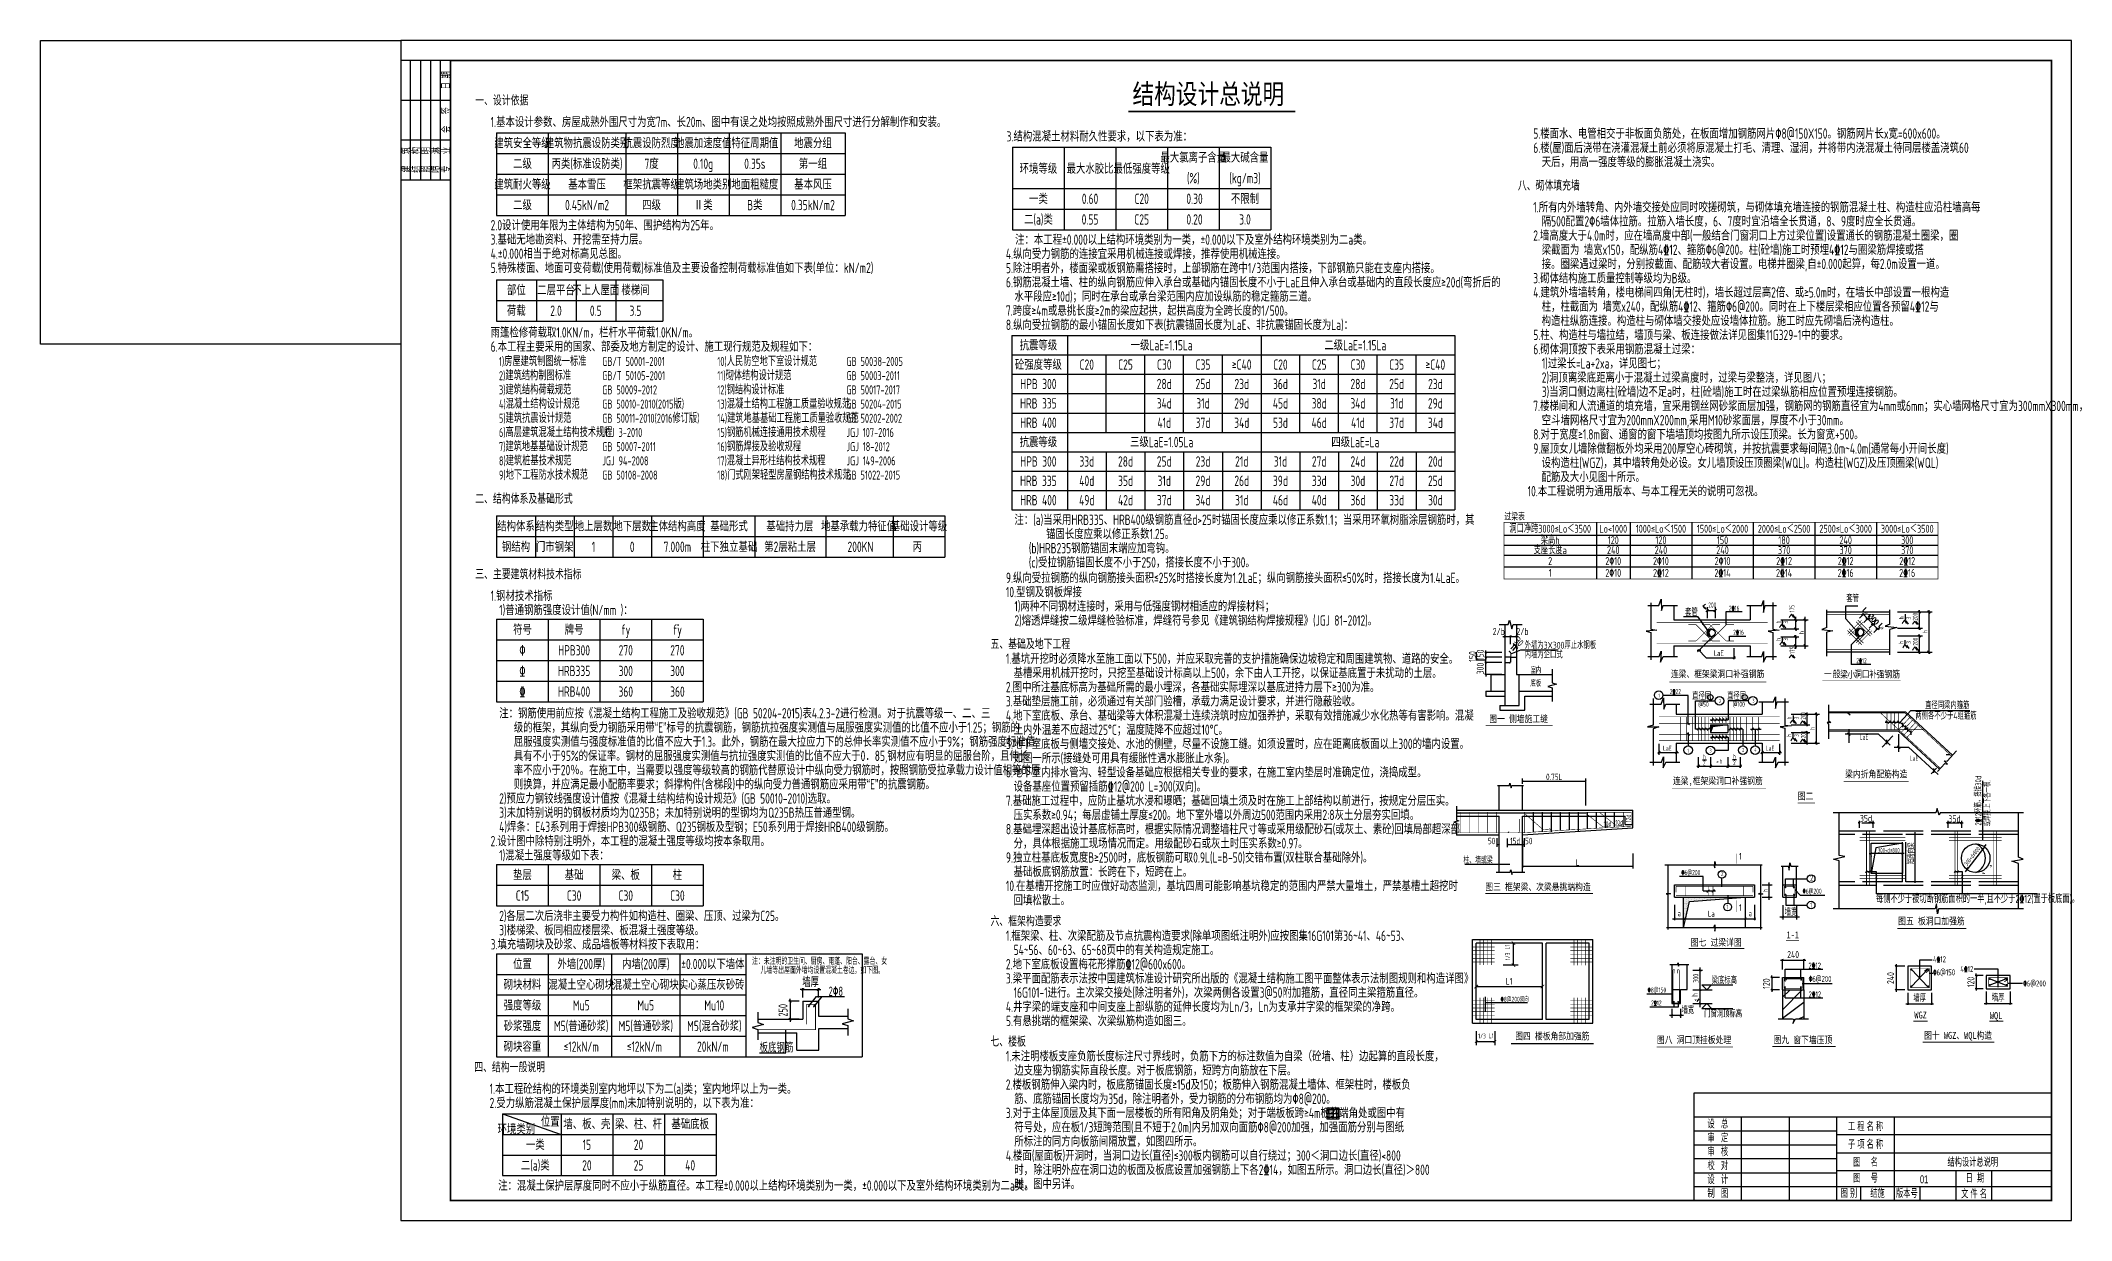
# Model space of a CAD drawing. Extents: x 1129386 to 1651949, y 463500 to 493200.
# Drawn here: x 1171436 to 1222554, y 463500 to 493200 of the extents above; entities that cross this region are included whole.
import ezdxf
from ezdxf.enums import TextEntityAlignment as Align

# ---------------------------------------------------------------- set-up
doc = ezdxf.new("R2010")
doc.units = 0
doc.header["$LTSCALE"] = 1000
doc.header["$MEASUREMENT"] = 0
doc.linetypes.add('CENTER', pattern=[50.8, 31.75, -6.35, 6.35, -6.35])
doc.linetypes.add('DASHED', pattern=[4.8, 4, -0.8])
for name, color, linetype in [('1', 7, 'Continuous'), ('3', 4, 'DASHED'), ('5', 2, 'Continuous'), ('6', 6, 'Continuous'), ('7', 1, 'Continuous'), ('8', 8, 'Continuous'), ('9', 3, 'Continuous')]:
    doc.layers.add(name, color=color, linetype=linetype)
doc.styles.add('-黑体', font='simhei.ttf')
doc.styles.add('HZ', font='tssdeng.shx', dxfattribs={"width": 0.7, "bigfont": 'tssdchn.shx'})
doc.styles.add('SIM', font='simplex_.ttf')
doc.styles.add('SIMPLEX', font='simplex.shx', dxfattribs={"width": 0.8})
doc.styles.get("Standard").update_dxf_attribs({"font": 'gbenor.shx', "bigfont": 'gbcbig.shx'})
doc.styles.add('TKZ1', font='', dxfattribs={"width": 0.7})
doc.styles.add('TSSD_Dimension', font='Tssdeng.shx', dxfattribs={"width": 0.7, "bigfont": 'tssdchn.shx'})
doc.styles.add('TSSD_NORM', font='Tssdeng.shx', dxfattribs={"width": 0.7, "bigfont": 'tssdchn.shx'})
doc.styles.add('TSSD_Rein', font='tssdeng.shx', dxfattribs={"width": 0.7, "bigfont": 'tssdchn.shx'})
doc.styles.add('XKB', font='tjtxt.shx', dxfattribs={"width": 0.7, "bigfont": 'tssdchn.shx'})
doc.styles.get('TKZ1').set_extended_font_data('SimSun')
doc.dimstyles.new('TSSD_100_100', dxfattribs={"dimtxt": 350, "dimasz": 100, "dimexe": 100, "dimexo": 250, "dimgap": 100, "dimtad": 1, "dimdec": 0, "dimzin": 0, "dimdsep": 46, "dimtxsty": 'TSSD_Dimension', "dimblk": 'ARCHTICK', "dimblk1": 'ARCHTICK', "dimblk2": 'ARCHTICK', "dimcen": 0, "dimdle": 100, "dimclrt": 7, "dimadec": 0, "dimazin": 0, "dimtfac": 1, "dimtdec": 0, "dimtix": 1, "dimtmove": 2, "dimatfit": 3, "dimfxl": 0, "dimtolj": 1, "dimtzin": 0, "dimarcsym": 0})

msp = doc.modelspace()

# ---------------------------------------------------------------- texts
at = {"layer": '1', "ltscale": 8, "style": 'HZ', "width": 0.7}
for s, height, p in [('日 期', 200, (1181629.1, 492201.1)), ('会   签', 200, (1181629.1, 491201.1)), ('建   筑', 193.6, (1180616.5, 490197.6)), ('结   构', 200, (1180879.1, 490197.6)), ('照   明', 200, (1181129.1, 490197.6)), ('喷   淋', 200, (1181379.1, 490197.6)), ('专   业', 200, (1181629.1, 490197.6))]:
    msp.add_text(s, height=height, rotation=90, dxfattribs=at).set_placement(p, align=Align.MIDDLE)
at = {"layer": '1', "color": 4, "style": '-黑体', "width": 0.8}
msp.add_text('结构设计总说明', height=500, dxfattribs=at).set_placement((1198920, 491606.8))
at = {"layer": '1', "style": 'TSSD_Rein', "width": 0.7}
for s, height, p in [('1.基本设计参数、房屋成熟外围尺寸为宽7m、长20m、图中有误之处均按照成熟外围尺寸进行分解制作和安装。', 260, (1182763, 491021.9)), ('3.结构混凝土材料耐久性要求，以下表为准：', 260, (1195750.2, 490659.4)), ('5.楼面水、电管相交于非板面负筋处，在板面增加钢筋网片\x828@150X150。钢筋网片长x宽=600x600。', 260, (1209007.9, 490730.3)), ('6.楼(屋)面后浇带在浇灌混凝土前必须将原混凝土打毛、清理、湿润，并将带内浇混凝土待同层楼盖浇筑60', 260, (1209007.9, 490372.8)), ('天后，用高一强度等级的膨胀混凝土浇实。', 260, (1209221.7, 490015.3)), ('2.0设计使用年限为主体结构为50年、围护结构为25年。', 260, (1182763, 488421.9)), ('1.所有内外墙转角、内外墙交接处应同时咬搓砌筑，与砌体填充墙连接的钢筋混凝土柱、构造柱应沿柱墙高每', 260, (1209007.9, 488877.8)), ('隔500配置2\x826墙体拉筋。拉筋入墙长度，6、7度时宜沿墙全长贯通，8、9度时应全长贯通。', 260, (1209221.7, 488520.3)), ('3.基础无地勘资料、开挖需至持力层。', 260, (1182763, 488064.4)), ('注：本工程%%P0.000以上结构环境类别为一类，%%P0.000以下及室外结构环境类别为二a类。', 260, (1195964.7, 488059.4)), ('2.墙高度大于4.0m时，应在墙高度中部(一般结合门窗洞口上方过梁位置)设置通长的钢筋混凝土圈梁，圈', 260, (1209007.9, 488162.8)), ('4.%%P0.000相当于绝对标高见总图。', 260, (1182763, 487706.9)), ('4.纵向受力钢筋的连接宜采用机械连接或焊接，推荐使用机械连接。', 260, (1195733.4, 487702.8)), ('接。圈梁遇过梁时，分别按截面、配筋较大者设置。电梯井圈梁,自%%P0.000起算，每2.0m设置一道。', 260, (1209221.7, 487447.8)), ('梁截面为 墙宽x150，配纵筋4\x8412、箍筋\x826@200。柱(砼墙)施工时预埋4\x8412与圈梁筋焊接或搭', 260, (1209221.7, 487805.3)), ('5.特殊楼面、地面可变荷载(使用荷载)标准值及主要设备控制荷载标准值如下表(单位：kN/m2)', 260, (1182763, 487349.4)), ('5.除注明者外，楼面梁或板钢筋需搭接时，上部钢筋在跨中1/3范围内搭接，下部钢筋只能在支座内搭接。', 260, (1195733.4, 487345.3)), ('6.钢筋混凝土墙、柱的纵向钢筋应伸入承台或基础内锚固长度不小于LaE且伸入承台或基础内的直段长度应≥20d(弯折后的', 260, (1195733.4, 486987.8)), ('3.砌体结构施工质量控制等级均为B级。', 260, (1209007.9, 487090.3)), ('水平段应≥10d)；同时在承台或承台梁范围内应加设纵筋的稳定箍筋三道。', 260, (1195947.9, 486630.3)), ('4.建筑外墙墙转角，楼电梯间四角(无柱时)，墙长超过层高2倍、或≥5.0m时，在墙长中部设置一根构造', 260, (1209007.9, 486732.8)), ('柱，柱截面为 墙宽x240，配纵筋4\x8412、箍筋\x826@200。同时在上下楼层梁相应位置各预留4\x8412与', 260, (1209220.4, 486375.3)), ('7.跨度≥4m或悬挑长度≥2m的梁应起拱，起拱高度为全跨长度的1/500。', 260, (1195733.4, 486272.8)), ('8.纵向受拉钢筋的最小锚固长度如下表(抗震锚固长度为LaE、非抗震锚固长度为La)：', 260, (1195733.4, 485915.3)), ('构造柱纵筋连接。构造柱与砌体墙交接处应设墙体拉筋。施工时应先砌墙后浇构造柱。', 260, (1209220.4, 486017.8)), ('雨篷检修荷载取1.0KN/m，栏杆水平荷载1.0KN/m。', 260, (1182763, 485724.4)), ('6.本工程主要采用的国家、部委及地方制定的设计、施工现行规范及规程如下：', 260, (1182763, 485366.9)), ('5.柱、构造柱与墙拉结，墙顶与梁、板连接做法详见图集11G329-1中的要求。', 260, (1209007.9, 485660.3)), ('1)房屋建筑制图统一标准', 227.5, (1182972.8, 485009.4)), ('GB/T 50001-2001', 227.5, (1185572.8, 485009.4)), ('10)人民防空地下室设计规范', 227.5, (1188469.5, 485009.4)), ('GB 50038-2005', 227.5, (1191719.5, 485009.4)), ('6.砌体洞顶按下表采用钢筋混凝土过梁：', 260, (1209007.9, 485302.8)), ('1)过梁长=La+2xa，详见图七；', 260, (1209222.4, 484945.3)), ('2)建筑结构制图标准', 227.5, (1182972.8, 484651.9)), ('GB/T 50105-2001', 227.5, (1185572.8, 484651.9)), ('11)砌体结构设计规范', 227.5, (1188469.5, 484651.9)), ('GB 50003-2011', 227.5, (1191719.5, 484651.9)), ('2)洞顶离梁底距离小于混凝土过梁高度时，过梁与梁整浇，详见图八；', 260, (1209222.4, 484587.8)), ('3)建筑结构荷载规范', 227.5, (1182972.8, 484294.4)), ('4)混凝土结构设计规范', 227.5, (1182972.8, 483936.9)), ('GB 50009-2012', 227.5, (1185572.8, 484294.4)), ('GB 50010-2010(2015版)', 227.5, (1185572.8, 483936.9)), ('12)钢结构设计标准', 227.5, (1188469.5, 484294.4)), ('13)混凝土结构工程施工质量验收规范', 227.5, (1188469.5, 483936.9)), ('GB 50017-2017', 227.5, (1191719.5, 484294.4)), ('GB 50204-2015', 227.5, (1191719.5, 483936.9)), ('7.楼梯间和人流通道的填充墙，宜采用钢丝网砂浆面层加强，钢筋网的钢筋直径宜为4mm或6mm；实心墙网格尺寸宜为300mmX300mm，', 260, (1209007.9, 483872.8)), ('3)当洞口侧边离柱(砼墙)边不足a时，柱(砼墙)施工时在过梁纵筋相应位置预埋连接钢筋。', 260, (1209222.4, 484230.3)), ('5)建筑抗震设计规范', 227.5, (1182972.8, 483579.4)), ('GB 50011-2010(2016修订版)', 227.5, (1185572.8, 483579.4)), ('14)建筑地基基础工程施工质量验收规范', 227.5, (1188469.5, 483579.4)), ('GB 50202-2002', 227.5, (1191719.5, 483579.4)), ('空斗墙网格尺寸宜为200mmX200mm,采用M10砂浆面层，厚度不小于30mm。', 260, (1209222.4, 483515.3)), ('7)建筑地基基础设计规范', 227.5, (1182972.8, 482864.4)), ('6)高层建筑混凝土结构技术规程', 227.5, (1182972.8, 483221.9)), ('JGJ 3-2010', 227.5, (1185572.8, 483221.9)), ('GB 50007-2011', 227.5, (1185572.8, 482864.4)), ('15)钢筋机械连接通用技术规程', 227.5, (1188469.5, 483221.9)), ('16)钢筋焊接及验收规程', 227.5, (1188469.5, 482864.4)), ('JGJ 107-2016', 227.5, (1191719.5, 483221.9)), ('JGJ 18-2012', 227.5, (1191719.5, 482864.4)), ('9.屋顶女儿墙除做翻板外均采用200厚空心砖砌筑，并按抗震要求每间隔3.0m~4.0m(通常每小开间长度)', 260, (1209007.9, 482800.3)), ('8.对于宽度≥1.8m窗、通窗的窗下墙墙顶均按图九所示设压顶梁。长为窗宽+500。', 260, (1209007.9, 483157.8)), ('8)建筑桩基技术规范', 227.5, (1182972.8, 482506.9)), ('JGJ 94-2008', 227.5, (1185572.8, 482506.9)), ('17)混凝土异形柱结构技术规程', 227.5, (1188469.5, 482506.9)), ('JGJ 149-2006', 227.5, (1191719.5, 482506.9)), ('设构造柱(WGZ)，其中墙转角处必设。女儿墙顶设压顶圈梁(WQL)。构造柱(WGZ)及压顶圈梁(WQL)', 260, (1209218.5, 482442.8)), ('9)地下工程防水技术规范', 227.5, (1182972.8, 482149.4)), ('GB 50108-2008', 227.5, (1185572.8, 482149.4)), ('18)门式刚架轻型房屋钢结构技术规范', 227.5, (1188469.5, 482149.4)), ('GB 51022-2015', 227.5, (1191719.5, 482149.4)), ('配筋及大小见图十所示。', 260, (1209218.5, 482085.3)), ('10.本工程说明为通用版本、与本工程无关的说明可忽视。', 260, (1208866.5, 481727.8)), ('注：(a)当采用HRB335、HRB400级钢筋直径d>25时锚固长度应乘以修正系数1.1；当采用环氧树脂涂层钢筋时，其', 260, (1195947.9, 481007.8)), ('(b)HRB235钢筋锚固末端应加弯钩。', 260, (1196310.7, 480292.8)), ('锚固长度应乘以修正系数1.25。', 260, (1196744.9, 480650.3)), ('(c)受拉钢筋锚固长度不小于250，搭接长度不小于300。', 260, (1196310.7, 479935.3)), ('9.纵向受拉钢筋的纵向钢筋接头面积≤25%%%时搭接长度为1.2LaE；纵向钢筋接头面积≤50%%%时，搭接长度为1.4LaE。', 260, (1195733.4, 479545.3)), ('1.钢材技术指标', 260, (1182763, 479094.4)), ('1)普通钢筋强度设计值(N/mm )：', 260, (1182979.1, 478736.9)), ('10.型钢及钢板焊接', 260, (1195733.4, 479187.8)), ('1)两种不同钢材连接时，采用与低强度钢材相适应的焊接材料；', 260, (1195947.9, 478830.3)), ('2)熔透焊缝按二级焊缝检验标准，焊缝符号参见《建筑钢结构焊接规程》(JGJ 81-2012)。', 260, (1195947.9, 478472.8)), ('1.基坑开挖时必须降水至施工面以下500，并应采取完善的支护措施确保边坡稳定和周围建筑物、道路的安全。', 260, (1195733.4, 477510.3)), ('2.图中所注基底标高为基础所需的最小埋深，各基础实际埋深以基底进持力层下≥300为准。', 260, (1195733.4, 476795.3)), ('基槽采用机械开挖时，只挖至基础设计标高以上500，余下由人工开挖，以保证基底置于未扰动的土层。', 260, (1195927.5, 477152.8)), ('注：钢筋使用前应按《混凝土结构工程施工及验收规范》(GB 50204-2015)表4.2.3-2进行检测。对于抗震等级一、二、三', 260, (1182979.1, 476136.9)), ('3.基础垫层施工前，必须通过有关部门验槽，承载力满足设计要求，并进行隐蔽验收。', 260, (1195733.4, 476437.8)), ('级的框架，其纵向受力钢筋采用带“E”标号的抗震钢筋，钢筋抗拉强度实测值与屈服强度实测值的比值不应小于1.25；钢筋的', 260, (1183347.2, 475779.4)), ('4.地下室底板、承台、基础梁等大体积混凝土连续浇筑时应加强养护，采取有效措施减少水化热等有害影响。混凝', 260, (1195733.4, 476080.3)), ('土内外温差不应超过25%%DC；温度陡降不应超过10%%DC。', 260, (1195927.5, 475722.8)), ('屈服强度实测值与强度标准值的比值不应大于1.3。此外，钢筋在最大拉应力下的总伸长率实测值不应小于9%%%；钢筋强度标准值', 260, (1183347.2, 475421.9)), ('5.地下室底板与侧墙交接处、水池的侧壁，尽量不设施工缝。如须设置时，应在距离底板面以上300的墙内设置。', 260, (1195733.4, 475365.3)), ('具有不小于95%%%的保证率。钢材的屈服强度实测值与抗拉强度实测值的比值不应大于0．85,钢材应有明显的屈服台阶，且伸长', 260, (1183347.2, 475064.4)), ('率不应小于20％。在施工中，当需要以强度等级较高的钢筋代替原设计中纵向受力钢筋时，按照钢筋受拉承载力设计值相等的原', 260, (1183347.2, 474706.9)), ('6.地下室内排水管沟、轻型设备基础应根据相关专业的要求，在施工室内垫层时准确定位，浇捣成型。', 260, (1195733.4, 474650.3)), ('如图一所示(接缝处可用具有缓胀性遇水膨胀止水条)。', 260, (1195927.5, 475007.8)), ('则换算，并应满足最小配筋率要求；斜撑构件(含梯段)中的纵向受力普通钢筋应采用带“E”的抗震钢筋。', 260, (1183347.2, 474349.4)), ('设备基座位置预留插筋\x8412@200 L=300(双向)。', 260, (1195927.5, 474292.8)), ('2)预应力钢铰线强度设计值按《混凝土结构结构设计规范》(GB 50010-2010)选取。', 260, (1182979.1, 473991.9)), ('3)未加特别说明的钢板材质均为Q235B；未加特别说明的型钢均为Q235B热压普通型钢。', 260, (1182979.1, 473634.4)), ('7.基础施工过程中，应防止基坑水浸和曝晒；基础回填土须及时在施工上部结构以前进行，按规定分层压实。', 260, (1195733.4, 473935.3)), ('4)焊条：E43系列用于焊接HPB300级钢筋、Q235钢板及型钢；E50系列用于焊接HRB400级钢筋。', 260, (1182979.1, 473276.9)), ('8.基础埋深超出设计基底标高时，根据实际情况调整墙柱尺寸等或采用级配砂石(或灰土、素砼)回填局部超深部', 260, (1195733.4, 473220.3)), ('压实系数≥0.94；每层虚铺土厚度≤200。地下室外墙以外周边500范围内采用2:8灰土分层夯实回填。', 260, (1195927.5, 473577.8)), ('2.设计图中除特别注明外，本工程的混凝土强度等级均按本条取用。', 260, (1182763, 472919.4)), ('1)混凝土强度等级如下表：', 260, (1182979.1, 472561.9)), ('分，具体根据施工现场情况而定。用级配砂石或灰土时压实系数≥0.97。', 260, (1195927.5, 472862.8)), ('9.独立柱基底板宽度B≥2500时，底板钢筋可取0.9L(L=B-50)交错布置(双柱联合基础除外)。', 260, (1195733.4, 472505.3)), ('基础板底钢筋放置：长跨在下，短跨在上。', 260, (1195927.5, 472147.8)), ('10.在基槽开挖施工时应做好动态监测，基坑四周可能影响基坑稳定的范围内严禁大量堆土，严禁基槽土超挖时', 260, (1195733.4, 471790.3)), ('2)各层二次后浇非主要受力构件如构造柱、圈梁、压顶、过梁为C25。', 260, (1182979.1, 471034.4)), ('回填松散土。', 260, (1195927.5, 471432.8)), ('3)楼梯梁、板同相应楼层梁、板混凝土强度等级。', 260, (1182979.1, 470676.9)), ('1.框架梁、柱、次梁配筋及节点抗震构造要求(除单项图纸注明外)应按图集16G101第36~41、46~53、', 260, (1195733.4, 470535.3)), ('3.填充墙砌块及砂浆、成品墙板等材料按下表取用：', 260, (1182763, 470319.4)), ('54~56、60~63、65~68页中的有关构造规定施工。', 260, (1195927.5, 470177.8)), ('2.地下室底板设置梅花形撑筋\x8412@600x600。', 260, (1195733.4, 469820.3)), ('3.梁平面配筋表示法按中国建筑标准设计研究所出版的《混凝土结构施工图平面整体表示法制图规则和构造详图》', 260, (1195733.4, 469462.8)), ('16G101-1进行。主次梁交接处(除注明者外)，次梁两侧各设置3@50附加箍筋，直径同主梁箍筋直径。', 260, (1195927.5, 469105.3)), ('4.井字梁的端支座和中间支座上部纵筋的延伸长度均为Ln/3，Ln为支承井字梁的框架梁的净跨。', 260, (1195733.4, 468747.8)), ('5.有悬挑端的框架梁、次梁纵筋构造如图三。', 260, (1195733.4, 468390.3)), ('1.未注明楼板支座负筋长度标注尺寸界线时，负筋下方的标注数值为自梁（砼墙、柱）边起算的直段长度，', 260, (1195731.5, 467504.1)), ('边支座为钢筋实际直段长度。对于板底钢筋，短跨方向筋放在下层。', 260, (1195945.3, 467146.6)), ('1.本工程砼结构的环境类别室内地坪以下为二(a)类；室内地坪以上为一类。 ', 260, (1182737.6, 466684.1)), ('2.楼板钢筋伸入梁内时，板底筋锚固长度≥15d及150；板筋伸入钢筋混凝土墙体、框架柱时，楼板负', 260, (1195731.5, 466789.1)), ('筋、底筋锚固长度均为35d，除注明者外，受力钢筋的分布钢筋均为\x828@200。', 260, (1195945.3, 466431.6)), ('2.受力纵筋混凝土保护层厚度(mm)未加特别说明的，以下表为准：', 260, (1182737.6, 466326.6)), ('3.对于主体屋顶层及其下面一层楼板的所有阳角及阴角处；对于端板板跨≥4m板的端角处或图中有', 260, (1195731.5, 466074.1)), ('符号处，应在板1/3短跨范围(且不短于2.0m)内另加双向面筋\x828@200加强，加强面筋分别与图纸', 260, (1195945.3, 465716.6)), ('4.楼面(屋面板)开洞时，当洞口边长(直径)≤300板内钢筋可以自行绕过；300＜洞口边长(直径)<800', 260, (1195731.5, 465001.6)), ('所标注的同方向板筋间隔放置，如图四所示。', 260, (1195945.3, 465359.1)), ('时，除注明外应在洞口边的板面及板底设置加强钢筋上下各2\x8414，如图五所示。洞口边长(直径)＞800', 260, (1195945.3, 464644.1)), ('注：混凝土保护层厚度同时不应小于纵筋直径。本工程%%P0.000以上结构环境类别为一类，%%P0.000以下及室外结构环境类别为二a类。', 260, (1182952.1, 464246.6)), ('时，图中另详。', 260, (1195945.3, 464286.6))]:
    msp.add_text(s, height=height, dxfattribs=at).set_placement(p)
at = {"layer": '1', "width": 0.7}
for s, style, p in [('二级', 'TSSD_NORM', (1183564.8, 490101.2)), ('丙类(标准设防类)', 'TSSD_NORM', (1185189.8, 490101.2)), ('7度', 'TSSD_NORM', (1186814.8, 490101.2)), ('0.10g', 'TSSD_NORM', (1188114.8, 490101.2)), ('0.35s', 'TSSD_NORM', (1189414.8, 490101.2)), ('第一组', 'TSSD_NORM', (1190877.3, 490101.2)), ('最大氯离子含量', 'TSSD_Rein', (1200451.9, 490258.7)), ('最大碱含量', 'TSSD_Rein', (1201751.9, 490258.7)), ('环境等级', 'TSSD_Rein', (1196551.9, 489977.9)), ('最大水胶比', 'TSSD_Rein', (1197851.9, 489977.9)), ('最低强度等级', 'TSSD_Rein', (1199151.9, 489977.9)), ('(%%%)', 'TSSD_Rein', (1200451.9, 489738.7)), ('(kg/m3)', 'TSSD_Rein', (1201751.9, 489738.7)), ('二级', 'TSSD_NORM', (1183564.8, 489061.2)), ('四级', 'TSSD_NORM', (1186814.8, 489061.2)), ('Ⅱ类', 'TSSD_NORM', (1188114.8, 489061.2)), ('B类', 'TSSD_NORM', (1189414.8, 489061.2)), ('一类', 'TSSD_Rein', (1196551.9, 489218.7)), ('0.60', 'TSSD_Rein', (1197851.9, 489218.7)), ('C20', 'TSSD_Rein', (1199151.9, 489218.7)), ('0.30', 'TSSD_Rein', (1200481.6, 489218.7)), ('不限制', 'TSSD_Rein', (1201751.9, 489218.7)), ('0.45kN/m2', 'TSSD_NORM', (1185189.8, 489061.2)), ('0.35kN/m2', 'TSSD_NORM', (1190877.3, 489061.2)), ('二(a)类', 'TSSD_Rein', (1196551.9, 488698.7)), ('0.55', 'TSSD_Rein', (1197851.9, 488698.7)), ('C25', 'TSSD_Rein', (1199151.9, 488698.7)), ('0.20', 'TSSD_Rein', (1200481.6, 488698.7)), ('3.0', 'TSSD_Rein', (1201751.9, 488698.7)), ('部位', 'TSSD_Rein', (1183409.2, 486920.7)), ('二层平台', 'TSSD_Rein', (1184409.2, 486920.7)), ('不上人屋面', 'TSSD_Rein', (1185409.2, 486920.7)), ('楼梯间', 'TSSD_Rein', (1186409.2, 486920.7)), ('荷载', 'TSSD_Rein', (1183409.2, 486400.7)), ('2.0', 'TSSD_Rein', (1184409.2, 486400.7)), ('0.5', 'TSSD_Rein', (1185409.2, 486400.7)), ('3.5', 'TSSD_Rein', (1186409.2, 486400.7)), ('0', 'TSSD_NORM', (1186327.3, 480456.4)), ('第2层粘土层', 'TSSD_NORM', (1190300.5, 480456.4)), ('200KN', 'TSSD_NORM', (1192071.3, 480456.4)), ('丙', 'TSSD_NORM', (1193503.7, 480456.4)), ('C15', 'TSSD_NORM', (1183564.8, 471676.6)), ('C30', 'TSSD_NORM', (1184864.8, 471676.6)), ('C30', 'TSSD_NORM', (1186164.8, 471676.6)), ('C30', 'TSSD_NORM', (1187464.8, 471676.6)), ('位置', 'TSSD_NORM', (1183564.8, 469954.1)), ('外墙(200厚)', 'TSSD_NORM', (1185043.5, 469954.1)), ('内墙(200厚)', 'TSSD_NORM', (1186668.5, 469954.1)), ('%%P0.000以下墙体', 'TSSD_NORM', (1188358.5, 469954.1)), ('砌块材料', 'TSSD_NORM', (1183564.8, 469434.1)), ('强度等级', 'TSSD_NORM', (1183564.8, 468914.1)), ('砂浆强度', 'TSSD_NORM', (1183564.8, 468394.1)), ('砌块容重', 'TSSD_NORM', (1183564.8, 467874.1))]:
    msp.add_text(s, height=260, dxfattribs=dict(at, style=style)).set_placement(p, align=Align.MIDDLE_CENTER)
at = {"layer": '1', "style": 'TSSD_NORM', "width": 0.7}
for s, p in [('注：未注明的卫生间、厨房、雨蓬、阳台、露台、女', (1189343.8, 470020.6)), ('儿墙等出屋面外墙均设置混凝土卷边，如下图。', (1189558.4, 469793.1))]:
    msp.add_text(s, height=162.5, dxfattribs=at).set_placement(p, align=Align.MIDDLE_LEFT)
at = {"layer": '1', "width": 0.7}
for s, style, p in [('设   总', 'XKB', (1213654, 465818.5)), ('审   定', 'XKB', (1213654, 465468.5)), ('工 程 名 称', 'XKB', (1217372.2, 465754.9)), ('审   核', 'XKB', (1213654, 465118.5)), ('子 项 名 称', 'XKB', (1217372.2, 465304.9)), ('校   对', 'XKB', (1213654, 464768.5)), ('图     名', 'XKB', (1217372.2, 464854.9)), ('结构设计总说明', 'HZ', (1220072.2, 464854.9)), ('日  期', 'XKB', (1220127.2, 464454.9)), ('制   图', 'XKB', (1213654, 464068.5)), ('设   计', 'XKB', (1213654, 464418.5)), ('图 别', 'XKB', (1216955.6, 464071.5)), ('图     号', 'XKB', (1217372.2, 464454.9)), ('结施', 'XKB', (1217673.8, 464071.5)), ('版本号', 'XKB', (1218413.4, 464070.2)), ('01', 'XKB', (1218846.9, 464434)), ('文 件 名', 'XKB', (1220104, 464059.2))]:
    msp.add_text(s, height=200, dxfattribs=dict(at, style=style)).set_placement(p, align=Align.CENTER)
at = {"layer": '5', "style": 'TKZ1', "width": 0.7}
for s, p in [('一、设计依据', (1182375.8, 491591.9)), ('八、砌体填充墙', (1208620.6, 489447.9)), ('二、结构体系及基础形式', (1182375.8, 481564.5)), ('三、主要建筑材料技术指标', (1182375.8, 479664.4)), ('五、基础及地下工程', (1195346.1, 477905.4)), ('六、框架构造要求', (1195346.1, 470930.4)), ('七、楼板', (1195344.2, 467899.2)), ('四、结构一般说明', (1182350.4, 467254.2))]:
    msp.add_text(s, height=227.5, dxfattribs=at).set_placement(p)
at = {"layer": '7', "style": 'TSSD_NORM', "width": 0.7}
for s, p in [('钢结构', (1183402.3, 480456.4)), ('门市钢架', (1184377.3, 480456.4)), ('1', (1185352.3, 480456.4)), ('7.000m', (1187464.8, 480456.4)), ('柱下独立基础', (1188764.8, 480456.4)), ('混凝土空心砌块', (1185043.5, 469434.1)), ('混凝土空心砌块', (1186668.5, 469434.1)), ('实心蒸压灰砂砖', (1188326, 469434.1)), ('Mu5', (1185043.5, 468914.1)), ('Mu5', (1186668.5, 468914.1)), ('Mu10', (1188394.8, 468914.1)), ('M5(普通砂浆)', (1185043.5, 468394.1)), ('M5(普通砂浆)', (1186668.5, 468394.1)), ('M5(混合砂浆)', (1188394.8, 468394.1)), ('≤12kN/m', (1185043.5, 467874.1)), ('≤12kN/m', (1186632.2, 467874.1)), ('20kN/m', (1188358.5, 467874.1))]:
    msp.add_text(s, height=260, dxfattribs=at).set_placement(p, align=Align.MIDDLE_CENTER)

# ---------------------------------------------------------------- blocks, each defined once
blk = doc.blocks.new('CCC')
at = {"color": 136, "const_width": 45}
blk.add_lwpolyline([(-57, -57), (57, 57)], dxfattribs=at)
blk = doc.blocks.new('图三124')
at = {"layer": '1', "color": 7}
for p, q in [((128078, 106753), (128078, 107988)), ((129251, 106753), (129251, 107988)), ((125923, 106753), (128078, 106753)), ((129251, 106753), (134801, 106753)), ((134801, 105853), (134801, 106753)), ((125923, 105500), (128078, 105500)), ((128078, 103627), (128078, 105500)), ((129251, 105500), (134801, 105853)), ((129251, 103634), (129251, 105500)), ((129251, 105200), (129251, 103845)), ((126350, 104022), (128615, 104022))]:
    blk.add_line(p, q, dxfattribs=at)
at = {"layer": '1'}
for p, q in [((129251, 108070), (129251, 108337)), ((129252, 108217), (132445, 108217)), ((132445, 106980), (132445, 108337)), ((127978, 104905), (127978, 105335)), ((128506, 104892), (128506, 105322)), ((129351, 104907), (129351, 105337)), ((127978, 105018), (128078, 105018)), ((128506, 105018), (129351, 105018)), ((134806, 104562), (134806, 103816)), ((129252, 103936), (134806, 103936))]:
    blk.add_line(p, q, dxfattribs=at)
at = {"layer": '1', "color": 7, "linetype": 'DASHED', "ltscale": 100}
for p, q in [((125923, 106446), (128078, 106446)), ((128078, 105500), (128078, 106446)), ((129251, 105500), (129251, 106446)), ((129251, 106446), (134423, 106446)), ((134423, 106033), (134423, 106446)), ((134423, 106033), (134801, 106033))]:
    blk.add_line(p, q, dxfattribs=at)
at = {"layer": '1', "color": 7, "linetype": 'DASHED', "ltscale": 0.5}
blk.add_line((128078, 106753), (129251, 106753), dxfattribs=at)
at = {"layer": '1', "color": 255}
for p, q in [((128507, 105003), (128507, 105003)), ((129250, 105297), (129250, 105297)), ((129352, 105018), (129352, 105018))]:
    blk.add_line(p, q, dxfattribs=at)
at = {"layer": '1', "color": 7}
for points in [[(127990, 107988), (128594, 107988), (128624, 108108), (128684, 107868), (128714, 107988), (129304, 107988)], [(125923, 106947), (125923, 106239), (126043, 106209), (125803, 106149), (125923, 106119), (125923, 105496)], [(127925, 103627), (128633, 103627), (128663, 103747), (128723, 103507), (128753, 103627), (129376, 103627)]]:
    blk.add_lwpolyline(points, dxfattribs=at)
at = {"layer": '6'}
for p, q in [((129811, 105650), (129811, 106638)), ((130263, 105650), (130263, 106638)), ((130715, 105650), (130715, 106638)), ((131167, 105729), (131167, 106638)), ((131620, 105756), (131620, 106638)), ((132072, 105650), (132072, 106638)), ((132524, 105810), (132524, 106638)), ((132976, 105838), (132976, 106638)), ((133428, 105865), (133428, 106638)), ((133880, 105892), (133880, 106638))]:
    blk.add_line(p, q, dxfattribs=at)
at = {"layer": '6', "const_width": 27}
for points in [[(125923, 106638), (134741, 106638)], [(125923, 106572), (132461, 106572)], [(126149, 106638), (126149, 105605)], [(126601, 106638), (126601, 105605)], [(127053, 106638), (127053, 105605)], [(127505, 106638), (127505, 105605)], [(127957, 106638), (127957, 105605)], [(129359, 106638), (129359, 105620)], [(130672, 105779), (130301, 105756), (129368, 106572)], [(129811, 106638), (129811, 105647)], [(130263, 106638), (130263, 105674)], [(130715, 106638), (130715, 105702)], [(131167, 106638), (131167, 105729)], [(131620, 106638), (131620, 105756)], [(132072, 106638), (132072, 105783)], [(133650, 105927), (133306, 105908), (132461, 106572)], [(132524, 106638), (132524, 105810)], [(132976, 106638), (132976, 105838)], [(134313, 105993), (133969, 105974), (133124, 106638)], [(133428, 106638), (133428, 105865)], [(133880, 106638), (133880, 105892)], [(134332, 106638), (134332, 105919)], [(134741, 105985), (134741, 106638)], [(128514, 105605), (129117, 105605), (134741, 105944)], [(128578, 105669), (128514, 105605)], [(130602, 105844), (130665, 105780)]]:
    blk.add_lwpolyline(points, dxfattribs=at)
blk.add_lwpolyline([(129108, 106296), (129108, 105705, -0.4142136), (129008, 105605), (125923, 105605)], format="xyb", dxfattribs=at)
at = {"layer": '9', "const_width": 48.5}
blk.add_lwpolyline([(127375, 102560), (132800, 102560)], dxfattribs=at)
at = {"layer": '1', "xscale": 0.6000000000931323, "yscale": 0.6000000000931323, "zscale": 0.6000000000931323, "rotation": 180}
blk.add_blockref('CCC', (129251, 108217), dxfattribs=at)
at = {"layer": '1', "xscale": 0.6000000000931323, "yscale": 0.6000000000931323, "zscale": 0.6000000000931323}
blk.add_blockref('CCC', (132445, 108217), dxfattribs=at)
at = {"layer": '1', "color": 255, "xscale": 0.6000000000931323, "yscale": 0.6000000000931323, "zscale": 0.6000000000931323}
for p in [(127978, 105018), (129251, 105018)]:
    blk.add_blockref('CCC', p, dxfattribs=at)
at = {"layer": '1', "color": 255, "xscale": 0.6000000000931323, "yscale": 0.6000000000931323, "zscale": 0.6000000000931323, "rotation": 180}
for p in [(128078, 105018), (128506, 105018), (129351, 105018)]:
    blk.add_blockref('CCC', p, dxfattribs=at)
at = {"layer": '1', "color": 254, "xscale": 0.6000000000931323, "yscale": 0.6000000000931323, "zscale": 0.6000000000931323, "rotation": 180}
blk.add_blockref('CCC', (129251, 103936), dxfattribs=at)
at = {"layer": '1', "color": 254, "xscale": 0.6000000000931323, "yscale": 0.6000000000931323, "zscale": 0.6000000000931323}
blk.add_blockref('CCC', (134806, 103936), dxfattribs=at)
at = {"layer": '1', "style": 'TSSD_Rein', "width": 0.7}
for s, p in [('0.75L', (130848, 108424)), ('50', (127699, 105196)), ('15d', (128884, 105196)), ('50', (129568, 105196)), ('柱、墙或梁', (127018, 104229)), ('L', (132029, 104121))]:
    blk.add_text(s, height=324, dxfattribs=at).set_placement(p, align=Align.MIDDLE_CENTER)
blk.add_text('12d', height=250, rotation=90, dxfattribs=at).set_placement((134716, 106137))
for p in [(133339, 105941), (133923, 106007)]:
    blk.add_text('10d', height=250, dxfattribs=at).set_placement(p)
at = {"layer": '5', "style": 'TKZ1', "width": 0.8}
blk.add_text('图三 框架梁、次梁悬挑端构造', height=350, dxfattribs=at).set_placement((127380, 102713))
blk = doc.blocks.new('图4萨达')
at = {"layer": '1'}
for p, q in [((114950, 102631), (114950, 103736)), ((115190, 102631), (114433, 102631)), ((113074, 101556), (116410, 101556)), ((113542, 100287), (113542, 101044)), ((115652, 100735), (113542, 100735)), ((113074, 99300), (113074, 98605)), ((114012, 99300), (114012, 98605)), ((113074, 98794), (114012, 98794))]:
    blk.add_line(p, q, dxfattribs=at)
at = {"layer": '1', "const_width": 37.8}
for points in [[(115039, 103647), (114861, 103825)], [(115039, 102542), (114861, 102720)], [(112985, 101467), (113164, 101645)], [(116321, 101467), (116499, 101645)], [(112999, 98723), (113140, 98857)], [(113942, 98725), (114077, 98857)]]:
    blk.add_lwpolyline(points, dxfattribs=at)
at = {"layer": '3'}
for p, q in [((113074, 99900), (113074, 103736)), ((116410, 103736), (113074, 103736)), ((116410, 99900), (116410, 103736)), ((118749, 103736), (116599, 103736)), ((116599, 99900), (116599, 103736)), ((118749, 99900), (118749, 103736)), ((116410, 99900), (113074, 99900)), ((118749, 99900), (116599, 99900))]:
    blk.add_line(p, q, dxfattribs=at)
at = {"layer": '5'}
for p, q in [((112885, 99719), (112885, 103925)), ((112885, 103925), (118938, 103925)), ((118938, 99719), (118938, 103925)), ((112885, 99719), (118938, 99719))]:
    blk.add_line(p, q, dxfattribs=at)
at = {"layer": '7', "const_width": 28.4}
for points in [[(114004, 103548), (112880, 103548)], [(114004, 103359), (112880, 103359)], [(113259, 102634), (113259, 103926)], [(113448, 102634), (113448, 103926)], [(113637, 102634), (113637, 103926)], [(113826, 102634), (113826, 103926)], [(118938, 103547), (117809, 103547)], [(118938, 103358), (117809, 103358)], [(117992, 103925), (117992, 102629)], [(118181, 103925), (118181, 102629)], [(118370, 103925), (118370, 102629)], [(118560, 103925), (118560, 102629)], [(114004, 103169), (112880, 103169)], [(114004, 102980), (112880, 102980)], [(114004, 102791), (112880, 102791)], [(118938, 103169), (117809, 103169)], [(118938, 102980), (117809, 102980)], [(118938, 102791), (117809, 102791)], [(114004, 100854), (112880, 100854)], [(114004, 100665), (112880, 100665)], [(114004, 100476), (112880, 100476)], [(114004, 100287), (112880, 100287)], [(113259, 99719), (113259, 100999)], [(113448, 99719), (113448, 100999)], [(113637, 99719), (113637, 100999)], [(113826, 99719), (113826, 100999)], [(118938, 100854), (117809, 100854)], [(118938, 100665), (117809, 100665)], [(118938, 100476), (117809, 100476)], [(118938, 100287), (117809, 100287)], [(117992, 99719), (117992, 100999)], [(118181, 99719), (118181, 100999)], [(118370, 99719), (118370, 100999)], [(118560, 99719), (118560, 100999)], [(114004, 100098), (112880, 100098)], [(118938, 100098), (117809, 100098)]]:
    blk.add_lwpolyline(points, dxfattribs=at)
at = {"layer": '9', "color": 3, "const_width": 58.2}
blk.add_lwpolyline([(114814, 98675), (118987, 98675)], dxfattribs=at)
at = {"layer": '1', "style": 'TSSD_Rein', "width": 0.7}
for s, p in [('L1', (114760, 103417)), ('1/3', (114777, 102876))]:
    blk.add_text(s, height=250, rotation=90, dxfattribs=at).set_placement(p)
for s, height, p in [('L1', 350, (114553, 101641)), ('1/3', 250, (113165, 98938)), ('L1', 250, (113705, 98955))]:
    blk.add_text(s, height=height, dxfattribs=at).set_placement(p)
blk.add_text('\x828@200双向', height=250, dxfattribs=at).set_placement((115012, 100790), align=Align.CENTER)
at = {"layer": '5', "color": 2, "style": 'TKZ1', "width": 0.8}
blk.add_text('图四 楼板角部加强筋', height=350, dxfattribs=at).set_placement((115034, 98888))
blk = doc.blocks.new('洞口刮板')
at = {"layer": '1', "color": 4}
for p, q in [((181796, 75327), (182172, 75327)), ((182172, 75325), (182205, 75418)), ((182205, 75418), (182224, 75250)), ((182224, 75250), (182257, 75327)), ((182257, 75327), (182750, 75327)), ((182949, 75051), (183434, 75051)), ((183309, 73188), (183309, 75183)), ((181952, 73842), (180629, 73842)), ((181886, 74070), (182294, 74070)), ((182332, 73363), (182332, 74070)), ((182949, 74065), (183918, 74065)), ((183408, 74305), (184954, 74305)), ((183648, 74065), (183408, 74305)), ((183648, 74065), (183888, 74305)), ((182210, 73188), (180784, 73188)), ((181780, 72786), (182475, 72786)), ((181889, 73363), (182332, 73363)), ((181889, 73095), (181889, 72655)), ((181989, 73431), (181989, 73188)), ((182210, 73438), (182210, 73188)), ((182332, 73095), (182332, 72655)), ((182949, 73363), (183918, 73363)), ((183249, 73597), (183157, 73474)), ((183648, 73363), (183408, 73123)), ((183408, 73123), (184954, 73123)), ((183648, 73363), (183888, 73123))]:
    blk.add_line(p, q, dxfattribs=at)
at = {"layer": '1', "color": 2}
for p, q in [((181889, 75328), (181889, 73363)), ((182656, 74070), (182656, 75328)), ((182332, 74070), (182656, 74070))]:
    blk.add_line(p, q, dxfattribs=at)
at = {"layer": '1', "color": 4, "const_width": 23.3}
for points in [[(183372, 74985), (183260, 75103)], [(183372, 73999), (183260, 74117)], [(181823, 72723), (181941, 72835)], [(182266, 72723), (182384, 72835)], [(183372, 73297), (183260, 73415)]]:
    blk.add_lwpolyline(points, dxfattribs=at)
at = {"layer": '1', "const_width": 43.6}
blk.add_lwpolyline([(181119, 71181), (184965, 71181)], dxfattribs=at)
at = {"layer": '7', "const_width": 29.1}
for points in [[(182040, 74883), (182040, 75028, 0.4142136), (181997, 75072), (181987, 75072, 0.4142136), (181943, 75028), (181943, 73402)], [(182262, 73402), (182262, 75028, 0.4142136), (182218, 75072), (182209, 75072, 0.4142136), (182165, 75028), (182165, 74883)]]:
    blk.add_lwpolyline(points, format="xyb", dxfattribs=at)
blk.add_lwpolyline([(181943, 73402), (182262, 73402)], dxfattribs=at)
at = {"layer": '7', "const_width": 38.8}
for points in [[(181974, 73464, 1), (182013, 73464, 1)], [(182190, 73459, 1), (182228, 73459, 1)]]:
    blk.add_lwpolyline(points, format="xyb", close=True, dxfattribs=at)
at = {"layer": '1', "color": 4, "style": 'TSSD_Rein', "width": 0.7}
for s, height, p in [('300', 271.6, (183231, 74411)), ('h', 310, (183200, 73704)), ('<', 242, (183179, 73484))]:
    blk.add_text(s, height=height, rotation=90, dxfattribs=at).set_placement(p)
at = {"layer": '1', "style": 'TSSD_Rein', "width": 0.7}
for s, height, p in [('梁底标高', 350, (183892, 74354)), ('\x828@150', 250, (180676, 73923)), ('2\x8312', 250, (180845, 73274)), ('墙宽', 350, (182379, 72856)), ('门窗洞顶标高', 350, (183517, 72671))]:
    blk.add_text(s, height=height, dxfattribs=at).set_placement(p)
at = {"layer": '5', "style": 'TKZ1', "width": 0.8}
blk.add_text('图八 洞口顶挂板处理', height=350, dxfattribs=at).set_placement((181139, 71368))
blk = doc.blocks.new('PKM_BLK')
at = {"layer": '9'}
blk.add_line((-100, 0), (0, 0), dxfattribs=at)
at = {"layer": '9', "const_width": 45}
blk.add_lwpolyline([(-50, -50), (50, 50)], dxfattribs=at)
blk = doc.blocks.new('板洞加强')
at = {"layer": '1'}
for p, q in [((133168, 112846), (133168, 109846)), ((130894, 111464), (130828, 111239)), ((130995, 111127), (130894, 111464)), ((130828, 111239), (125650, 111239)), ((125956, 109090), (125956, 111239)), ((126984, 110729), (126906, 110729)), ((127650, 110729), (127434, 110729)), ((127650, 110729), (127741, 110729)), ((131042, 111239), (130995, 111127)), ((135238, 111239), (131042, 111239)), ((131443, 110729), (131365, 110729)), ((131443, 110729), (131659, 110729)), ((132109, 110729), (131893, 110729)), ((132109, 110729), (132200, 110729)), ((134989, 109005), (134989, 111239)), ((127804, 109473), (127563, 108191)), ((129137, 109719), (127804, 109473)), ((133270, 109524), (133182, 109410)), ((133270, 109524), (133359, 109638)), ((125663, 108902), (126235, 109036)), ((125956, 108822), (125663, 108902)), ((126235, 109036), (125956, 109090)), ((125956, 106399), (125956, 108822)), ((132387, 108387), (132299, 108273)), ((132387, 108387), (132475, 108500)), ((134651, 108801), (135223, 108902)), ((134989, 108691), (134651, 108801)), ((135223, 108902), (134989, 109005)), ((134989, 106399), (134989, 108691)), ((127309, 108281), (127825, 108281)), ((127825, 108281), (127825, 107167)), ((131766, 108281), (132151, 108281)), ((132151, 108281), (132151, 107167)), ((130791, 106399), (125650, 106399)), ((135932, 107167), (127825, 107167)), ((130857, 106649), (130791, 106399)), ((130907, 106161), (130857, 106649)), ((130955, 106399), (130907, 106161)), ((135238, 106399), (130955, 106399))]:
    blk.add_line(p, q, dxfattribs=at)
at = {"layer": '1', "linetype": 'ByBlock'}
for p, q in [((126984, 110484), (126984, 110832)), ((127092, 110729), (127542, 110729)), ((127650, 110829), (127650, 110484)), ((131443, 110484), (131443, 110832)), ((131551, 110729), (132001, 110729)), ((132109, 110829), (132109, 110484)), ((133226, 109467), (132431, 108444)), ((127562, 109183), (127561, 109183)), ((127563, 109160), (127563, 109283)), ((129137, 109183), (127563, 109183))]:
    blk.add_line(p, q, dxfattribs=at)
at = {"layer": '1', "color": 7, "linetype": 'DASHED', "ltscale": 0.5}
for p, q in [((134989, 110323), (125956, 110323)), ((129137, 110143), (125956, 110143)), ((129137, 107767), (129137, 110143)), ((134989, 110143), (129319, 110143)), ((129319, 107767), (129319, 110143)), ((129137, 107767), (125956, 107767)), ((134989, 107587), (125956, 107587)), ((134989, 107767), (129319, 107767))]:
    blk.add_line(p, q, dxfattribs=at)
at = {"layer": '1', "color": 7}
blk.add_line((129773, 110265), (129773, 107709), dxfattribs=at)
at = {"layer": '1', "color": 0, "linetype": 'ByBlock'}
for p, q in [((129137, 109160), (129137, 109283)), ((129138, 109183), (129139, 109183))]:
    blk.add_line(p, q, dxfattribs=at)
at = {"layer": '1', "const_width": 32.4}
for points in [[(126930, 110675), (127038, 110783)], [(127596, 110675), (127704, 110783)], [(131389, 110675), (131497, 110783)], [(132055, 110675), (132163, 110783)], [(133260, 109600), (133278, 109457)], [(132397, 108320), (132379, 108463)], [(127380, 108335), (127272, 108227)], [(127524, 108335), (127416, 108227)], [(127783, 108132), (127875, 108041)], [(127783, 107988), (127875, 107897)], [(131837, 108335), (131729, 108227)], [(131981, 108335), (131873, 108227)], [(132101, 107991), (132193, 107899)], [(132115, 108135), (132207, 108043)]]:
    blk.add_lwpolyline(points, dxfattribs=at)
at = {"layer": '1', "color": 3, "const_width": 58.2}
blk.add_lwpolyline([(128883, 105418), (132366, 105418)], dxfattribs=at)
at = {"layer": '1'}
blk.add_arc((132553, 108955), 771, 290.94579, 69.05421, dxfattribs=at)
at = {"layer": '1', "color": 0, "linetype": 'ByBlock'}
for p in [(127650, 110729), (132109, 110729), (133270, 109524), (127563, 109183), (127563, 109060), (129137, 109060), (132387, 108387), (127319, 108243), (127463, 108243), (131776, 108243), (131920, 108243)]:
    blk.add_point(p, dxfattribs=at)
at = {"layer": '5'}
blk.add_lwpolyline([(129137, 108191), (127563, 108191), (127563, 109719), (129137, 109719)], close=True, dxfattribs=at)
blk.add_circle((132829, 108955), 720, dxfattribs=at)
at = {"layer": '7', "const_width": 32.4}
for points in [[(126994, 109990), (129284, 109990)], [(126994, 109846), (129284, 109846)], [(127326, 107622), (127326, 110286)], [(127339, 107622), (127339, 110286)], [(127470, 107622), (127470, 110286)], [(131479, 109990), (134142, 109990)], [(131479, 109846), (134142, 109846)], [(131783, 107622), (131783, 110286)], [(131927, 107622), (131927, 110286)], [(133726, 107622), (133726, 110286)], [(133870, 107622), (133870, 110286)], [(133609, 108541), (133583, 108494)], [(126994, 108085), (129284, 108085)], [(126994, 107941), (129284, 107941)], [(131479, 108085), (134142, 108085)], [(131479, 107941), (134142, 107941)], [(133249, 108178), (133291, 108202)]]:
    blk.add_lwpolyline(points, dxfattribs=at)
for points in [[(132043, 108745, 43545979.0344058), (132043, 108745, 43545979.0344058)], [(133609, 108541, 1.2592751), (133546, 108571, 1.2592751)], [(133214, 108239, 1.2747976), (133249, 108178, 1.2747976)]]:
    blk.add_lwpolyline(points, format="xyb", dxfattribs=at)
at = {"layer": '1', "color": 0, "linetype": 'ByBlock'}
blk.add_blockref('PKM_BLK', (127563, 109183), dxfattribs=at)
at = {"layer": '1', "color": 0, "linetype": 'ByBlock', "rotation": 180}
blk.add_blockref('PKM_BLK', (129137, 109183), dxfattribs=at)
at = {"layer": '1', "style": 'TSSD_Rein', "width": 0.7}
for s, p in [('2\x8412环筋，搭接30d', (133109, 110597)), ('     或焊接.上下各一根.', (133573, 109779)), ('短跨向梁', (129729, 108651))]:
    blk.add_text(s, height=300, rotation=90, dxfattribs=at).set_placement(p)
at = {"layer": '1', "linetype": 'ByBlock', "style": 'TSSD_Rein', "width": 0.7}
for p in [(127308, 110958), (131763, 110933)]:
    blk.add_text('35d', height=350, dxfattribs=at).set_placement(p, align=Align.MIDDLE_CENTER)
blk.add_text('300<d≤800', height=216, rotation=52.17339, dxfattribs=at).set_placement((132652, 109053), align=Align.MIDDLE_CENTER)
at = {"layer": '1', "style": 'TSSD_Rein', "width": 0.7}
blk.add_text('每侧不少于被切断钢筋面积的一半,且不少于2\x8412(置于板底面)。', height=400, dxfattribs=at).set_placement((127813, 106703))
at = {"layer": '1', "linetype": 'ByBlock', "insert": (128453, 109356), "char_height": 216, "attachment_point": 5, "rotation": 0.02352, "style": 'TSSD_Rein'}
blk.add_mtext('\\A1;300<d≤800', dxfattribs=at)
at = {"layer": '5', "style": 'TKZ1', "width": 0.8}
for s, p in [('图  ', (128920, 105617)), ('五 板洞口加强筋', (129324, 105617))]:
    blk.add_text(s, height=350, dxfattribs=at).set_placement(p)
blk = doc.blocks.new('*X36')
at = {"color": 0}
for p, q in [((10631.25, 87237.5), (10631.25, 87237.5)), ((10631.25, 87150), (10631.25, 87150)), ((10631.25, 87062.5), (10631.25, 87062.5)), ((10631.25, 86975), (10631.25, 86975)), ((10631.25, 86887.5), (10631.25, 86887.5)), ((10631.25, 86800), (10631.25, 86800)), ((10631.25, 86712.5), (10631.25, 86712.5)), ((10631.25, 86625), (10631.25, 86625)), ((10631.25, 86537.5), (10631.25, 86537.5)), ((10631.25, 86450), (10631.25, 86450)), ((10653.125, 87193.75), (10653.125, 87193.75)), ((10653.125, 87106.25), (10653.125, 87106.25)), ((10653.125, 87018.75), (10653.125, 87018.75)), ((10653.125, 86931.25), (10653.125, 86931.25)), ((10653.125, 86843.75), (10653.125, 86843.75)), ((10653.125, 86756.25), (10653.125, 86756.25)), ((10653.125, 86668.75), (10653.125, 86668.75)), ((10653.125, 86581.25), (10653.125, 86581.25)), ((10653.125, 86493.75), (10653.125, 86493.75)), ((10675, 87237.5), (10675, 87237.5)), ((10675, 87150), (10675, 87150)), ((10675, 87062.5), (10675, 87062.5)), ((10675, 86975), (10675, 86975)), ((10675, 86887.5), (10675, 86887.5)), ((10675, 86800), (10675, 86800)), ((10675, 86712.5), (10675, 86712.5)), ((10675, 86625), (10675, 86625)), ((10675, 86537.5), (10675, 86537.5)), ((10675, 86450), (10675, 86450)), ((10696.875, 87193.75), (10696.875, 87193.75)), ((10696.875, 87106.25), (10696.875, 87106.25)), ((10696.875, 87018.75), (10696.875, 87018.75)), ((10696.875, 86931.25), (10696.875, 86931.25)), ((10696.875, 86843.75), (10696.875, 86843.75)), ((10696.875, 86756.25), (10696.875, 86756.25)), ((10696.875, 86668.75), (10696.875, 86668.75)), ((10696.875, 86581.25), (10696.875, 86581.25)), ((10696.875, 86493.75), (10696.875, 86493.75)), ((10718.75, 87237.5), (10718.75, 87237.5)), ((10718.75, 87150), (10718.75, 87150)), ((10718.75, 87062.5), (10718.75, 87062.5)), ((10718.75, 86975), (10718.75, 86975)), ((10718.75, 86887.5), (10718.75, 86887.5)), ((10718.75, 86800), (10718.75, 86800)), ((10718.75, 86712.5), (10718.75, 86712.5)), ((10718.75, 86625), (10718.75, 86625)), ((10718.75, 86537.5), (10718.75, 86537.5)), ((10718.75, 86450), (10718.75, 86450)), ((10740.625, 87193.75), (10740.625, 87193.75)), ((10740.625, 87106.25), (10740.625, 87106.25)), ((10740.625, 87018.75), (10740.625, 87018.75)), ((10740.625, 86931.25), (10740.625, 86931.25)), ((10740.625, 86843.75), (10740.625, 86843.75)), ((10740.625, 86756.25), (10740.625, 86756.25)), ((10740.625, 86668.75), (10740.625, 86668.75)), ((10740.625, 86581.25), (10740.625, 86581.25)), ((10740.625, 86493.75), (10740.625, 86493.75)), ((10762.5, 87237.5), (10762.5, 87237.5)), ((10762.5, 87150), (10762.5, 87150)), ((10762.5, 87062.5), (10762.5, 87062.5)), ((10762.5, 86975), (10762.5, 86975)), ((10762.5, 86887.5), (10762.5, 86887.5)), ((10762.5, 86800), (10762.5, 86800)), ((10762.5, 86712.5), (10762.5, 86712.5)), ((10762.5, 86625), (10762.5, 86625)), ((10762.5, 86537.5), (10762.5, 86537.5)), ((10762.5, 86450), (10762.5, 86450)), ((10784.375, 87193.75), (10784.375, 87193.75)), ((10784.375, 87106.25), (10784.375, 87106.25)), ((10784.375, 87018.75), (10784.375, 87018.75)), ((10784.375, 86931.25), (10784.375, 86931.25)), ((10784.375, 86843.75), (10784.375, 86843.75)), ((10784.375, 86756.25), (10784.375, 86756.25)), ((10784.375, 86668.75), (10784.375, 86668.75)), ((10784.375, 86581.25), (10784.375, 86581.25)), ((10784.375, 86493.75), (10784.375, 86493.75)), ((10806.25, 87237.5), (10806.25, 87237.5)), ((10806.25, 87150), (10806.25, 87150)), ((10806.25, 87062.5), (10806.25, 87062.5)), ((10806.25, 86975), (10806.25, 86975)), ((10806.25, 86887.5), (10806.25, 86887.5)), ((10806.25, 86800), (10806.25, 86800)), ((10806.25, 86712.5), (10806.25, 86712.5)), ((10806.25, 86625), (10806.25, 86625)), ((10806.25, 86537.5), (10806.25, 86537.5)), ((10828.125, 87193.75), (10828.125, 87193.75)), ((10828.125, 87106.25), (10828.125, 87106.25)), ((10828.125, 87018.75), (10828.125, 87018.75)), ((10828.125, 86931.25), (10828.125, 86931.25)), ((10828.125, 86843.75), (10828.125, 86843.75)), ((10828.125, 86756.25), (10828.125, 86756.25)), ((10828.125, 86668.75), (10828.125, 86668.75)), ((10850, 87237.5), (10850, 87237.5)), ((10850, 87150), (10850, 87150)), ((10850, 87062.5), (10850, 87062.5)), ((10850, 86975), (10850, 86975)), ((10850, 86887.5), (10850, 86887.5)), ((10850, 86800), (10850, 86800)), ((10850, 86712.5), (10850, 86712.5)), ((10871.875, 87193.75), (10871.875, 87193.75)), ((10871.875, 87106.25), (10871.875, 87106.25)), ((10871.875, 87018.75), (10871.875, 87018.75)), ((10871.875, 86931.25), (10871.875, 86931.25)), ((10871.875, 86843.75), (10871.875, 86843.75)), ((10893.75, 87237.5), (10893.75, 87237.5)), ((10893.75, 87150), (10893.75, 87150)), ((10893.75, 87062.5), (10893.75, 87062.5)), ((10893.75, 86975), (10893.75, 86975)), ((10893.75, 86887.5), (10893.75, 86887.5)), ((10915.625, 87193.75), (10915.625, 87193.75)), ((10915.625, 87106.25), (10915.625, 87106.25)), ((10915.625, 87018.75), (10915.625, 87018.75)), ((10937.5, 87237.5), (10937.5, 87237.5)), ((10937.5, 87150), (10937.5, 87150)), ((10937.5, 87062.5), (10937.5, 87062.5)), ((10959.375, 87193.75), (10959.375, 87193.75)), ((10959.375, 87106.25), (10959.375, 87106.25)), ((10959.375, 87018.75), (10959.375, 87018.75)), ((10981.25, 87237.5), (10981.25, 87237.5)), ((10981.25, 87150), (10981.25, 87150)), ((10981.25, 87062.5), (10981.25, 87062.5)), ((11003.125, 87193.75), (11003.125, 87193.75)), ((11003.125, 87106.25), (11003.125, 87106.25)), ((11003.125, 87018.75), (11003.125, 87018.75)), ((11025, 87237.5), (11025, 87237.5)), ((11025, 87150), (11025, 87150)), ((11025, 87062.5), (11025, 87062.5)), ((11046.875, 87193.75), (11046.875, 87193.75)), ((11046.875, 87106.25), (11046.875, 87106.25)), ((11068.75, 87237.5), (11068.75, 87237.5)), ((11068.75, 87150), (11068.75, 87150)), ((11068.75, 87062.5), (11068.75, 87062.5)), ((11090.625, 87193.75), (11090.625, 87193.75)), ((11090.625, 87106.25), (11090.625, 87106.25)), ((11112.5, 87237.5), (11112.5, 87237.5)), ((11112.5, 87150), (11112.5, 87150)), ((11112.5, 87062.5), (11112.5, 87062.5)), ((11134.375, 87193.75), (11134.375, 87193.75)), ((11134.375, 87106.25), (11134.375, 87106.25)), ((11156.25, 87237.5), (11156.25, 87237.5)), ((11156.25, 87150), (11156.25, 87150)), ((11156.25, 87062.5), (11156.25, 87062.5)), ((11178.125, 87193.75), (11178.125, 87193.75)), ((11178.125, 87106.25), (11178.125, 87106.25)), ((11200, 87237.5), (11200, 87237.5)), ((11200, 87150), (11200, 87150)), ((11200, 87062.5), (11200, 87062.5)), ((11221.875, 87193.75), (11221.875, 87193.75)), ((11221.875, 87106.25), (11221.875, 87106.25)), ((11243.75, 87237.5), (11243.75, 87237.5)), ((11243.75, 87150), (11243.75, 87150)), ((11243.75, 87062.5), (11243.75, 87062.5)), ((11265.625, 87193.75), (11265.625, 87193.75)), ((11265.625, 87106.25), (11265.625, 87106.25)), ((11287.5, 87237.5), (11287.5, 87237.5)), ((11287.5, 87150), (11287.5, 87150)), ((11287.5, 87062.5), (11287.5, 87062.5)), ((11309.375, 87193.75), (11309.375, 87193.75)), ((11309.375, 87106.25), (11309.375, 87106.25)), ((11331.25, 87237.5), (11331.25, 87237.5)), ((11331.25, 87150), (11331.25, 87150)), ((11331.25, 87062.5), (11331.25, 87062.5)), ((11353.125, 87193.75), (11353.125, 87193.75)), ((11353.125, 87106.25), (11353.125, 87106.25)), ((11375, 87237.5), (11375, 87237.5)), ((11375, 87150), (11375, 87150)), ((11375, 87062.5), (11375, 87062.5)), ((11396.875, 87193.75), (11396.875, 87193.75)), ((11396.875, 87106.25), (11396.875, 87106.25)), ((11418.75, 87237.5), (11418.75, 87237.5)), ((11418.75, 87150), (11418.75, 87150)), ((11418.75, 87062.5), (11418.75, 87062.5)), ((11440.625, 87193.75), (11440.625, 87193.75)), ((11440.625, 87106.25), (11440.625, 87106.25)), ((11462.5, 87237.5), (11462.5, 87237.5)), ((11462.5, 87150), (11462.5, 87150)), ((11462.5, 87062.5), (11462.5, 87062.5)), ((11484.375, 87193.75), (11484.375, 87193.75)), ((11484.375, 87106.25), (11484.375, 87106.25)), ((11506.25, 87237.5), (11506.25, 87237.5)), ((11506.25, 87150), (11506.25, 87150)), ((11506.25, 87062.5), (11506.25, 87062.5)), ((11528.125, 87193.75), (11528.125, 87193.75)), ((11528.125, 87106.25), (11528.125, 87106.25)), ((11550, 87237.5), (11550, 87237.5)), ((11550, 87150), (11550, 87150)), ((11550, 87062.5), (11550, 87062.5)), ((11571.875, 87193.75), (11571.875, 87193.75)), ((11571.875, 87106.25), (11571.875, 87106.25)), ((11593.75, 87237.5), (11593.75, 87237.5)), ((11593.75, 87150), (11593.75, 87150)), ((11615.625, 87193.75), (11615.625, 87193.75)), ((11615.625, 87106.25), (11615.625, 87106.25)), ((11637.5, 87237.5), (11637.5, 87237.5)), ((11637.5, 87150), (11637.5, 87150)), ((11659.375, 87193.75), (11659.375, 87193.75)), ((11659.375, 87106.25), (11659.375, 87106.25)), ((11681.25, 87237.5), (11681.25, 87237.5)), ((11681.25, 87150), (11681.25, 87150)), ((11703.125, 87193.75), (11703.125, 87193.75)), ((11703.125, 87106.25), (11703.125, 87106.25)), ((11725, 87237.5), (11725, 87237.5)), ((11725, 87150), (11725, 87150)), ((11746.875, 87193.75), (11746.875, 87193.75)), ((11746.875, 87106.25), (11746.875, 87106.25)), ((11768.75, 87237.5), (11768.75, 87237.5)), ((11768.75, 87150), (11768.75, 87150)), ((11790.625, 87193.75), (11790.625, 87193.75)), ((11790.625, 87106.25), (11790.625, 87106.25)), ((11812.5, 87237.5), (11812.5, 87237.5)), ((11812.5, 87150), (11812.5, 87150)), ((11834.375, 87193.75), (11834.375, 87193.75)), ((11834.375, 87106.25), (11834.375, 87106.25)), ((11856.25, 87237.5), (11856.25, 87237.5)), ((11856.25, 87150), (11856.25, 87150)), ((11878.125, 87193.75), (11878.125, 87193.75)), ((11878.125, 87106.25), (11878.125, 87106.25)), ((11900, 87237.5), (11900, 87237.5)), ((11900, 87150), (11900, 87150)), ((11921.875, 87193.75), (11921.875, 87193.75)), ((11921.875, 87106.25), (11921.875, 87106.25)), ((11943.75, 87237.5), (11943.75, 87237.5)), ((11943.75, 87150), (11943.75, 87150)), ((11965.625, 87193.75), (11965.625, 87193.75)), ((11965.625, 87106.25), (11965.625, 87106.25)), ((11987.5, 87237.5), (11987.5, 87237.5)), ((11987.5, 87150), (11987.5, 87150)), ((12009.375, 87193.75), (12009.375, 87193.75)), ((12009.375, 87106.25), (12009.375, 87106.25)), ((12031.25, 87237.5), (12031.25, 87237.5)), ((12031.25, 87150), (12031.25, 87150)), ((12053.125, 87193.75), (12053.125, 87193.75)), ((12053.125, 87106.25), (12053.125, 87106.25)), ((12075, 87237.5), (12075, 87237.5)), ((12075, 87150), (12075, 87150)), ((12096.875, 87193.75), (12096.875, 87193.75)), ((12096.875, 87106.25), (12096.875, 87106.25)), ((12118.75, 87237.5), (12118.75, 87237.5)), ((12118.75, 87150), (12118.75, 87150)), ((12140.625, 87193.75), (12140.625, 87193.75)), ((12162.5, 87237.5), (12162.5, 87237.5)), ((12162.5, 87150), (12162.5, 87150)), ((12184.375, 87193.75), (12184.375, 87193.75)), ((12206.25, 87237.5), (12206.25, 87237.5)), ((12206.25, 87150), (12206.25, 87150)), ((12228.125, 87193.75), (12228.125, 87193.75)), ((12250, 87237.5), (12250, 87237.5)), ((12250, 87150), (12250, 87150)), ((12271.875, 87193.75), (12271.875, 87193.75)), ((12293.75, 87237.5), (12293.75, 87237.5)), ((12293.75, 87150), (12293.75, 87150)), ((12315.625, 87193.75), (12315.625, 87193.75)), ((12337.5, 87237.5), (12337.5, 87237.5)), ((12337.5, 87150), (12337.5, 87150)), ((12359.375, 87193.75), (12359.375, 87193.75)), ((12381.25, 87237.5), (12381.25, 87237.5)), ((12381.25, 87150), (12381.25, 87150)), ((12403.125, 87193.75), (12403.125, 87193.75)), ((12425, 87237.5), (12425, 87237.5)), ((12425, 87150), (12425, 87150)), ((12446.875, 87193.75), (12446.875, 87193.75)), ((12468.75, 87237.5), (12468.75, 87237.5)), ((12468.75, 87150), (12468.75, 87150)), ((12490.625, 87193.75), (12490.625, 87193.75)), ((12512.5, 87237.5), (12512.5, 87237.5)), ((12512.5, 87150), (12512.5, 87150)), ((12534.375, 87193.75), (12534.375, 87193.75)), ((12556.25, 87237.5), (12556.25, 87237.5)), ((12556.25, 87150), (12556.25, 87150)), ((12578.125, 87193.75), (12578.125, 87193.75)), ((12600, 87237.5), (12600, 87237.5)), ((12600, 87150), (12600, 87150)), ((12621.875, 87193.75), (12621.875, 87193.75)), ((12643.75, 87237.5), (12643.75, 87237.5)), ((12643.75, 87150), (12643.75, 87150)), ((12665.625, 87193.75), (12665.625, 87193.75)), ((12687.5, 87237.5), (12687.5, 87237.5)), ((12709.375, 87193.75), (12709.375, 87193.75)), ((12731.25, 87237.5), (12731.25, 87237.5)), ((12753.125, 87193.75), (12753.125, 87193.75)), ((12775, 87237.5), (12775, 87237.5)), ((12796.875, 87193.75), (12796.875, 87193.75)), ((12818.75, 87237.5), (12818.75, 87237.5)), ((12840.625, 87193.75), (12840.625, 87193.75)), ((12862.5, 87237.5), (12862.5, 87237.5)), ((12884.375, 87193.75), (12884.375, 87193.75)), ((12906.25, 87237.5), (12906.25, 87237.5)), ((12928.125, 87193.75), (12928.125, 87193.75)), ((12950, 87237.5), (12950, 87237.5)), ((12971.875, 87193.75), (12971.875, 87193.75)), ((12993.75, 87237.5), (12993.75, 87237.5)), ((13015.625, 87193.75), (13015.625, 87193.75)), ((13037.5, 87237.5), (13037.5, 87237.5)), ((13059.375, 87193.75), (13059.375, 87193.75)), ((13081.25, 87237.5), (13081.25, 87237.5)), ((13103.125, 87193.75), (13103.125, 87193.75)), ((13125, 87237.5), (13125, 87237.5)), ((13146.875, 87193.75), (13146.875, 87193.75)), ((13168.75, 87237.5), (13168.75, 87237.5)), ((13190.625, 87193.75), (13190.625, 87193.75)), ((13212.5, 87237.5), (13212.5, 87237.5)), ((13234.375, 87193.75), (13234.375, 87193.75)), ((13256.25, 87237.5), (13256.25, 87237.5)), ((13300, 87237.5), (13300, 87237.5)), ((13343.75, 87237.5), (13343.75, 87237.5)), ((13387.5, 87237.5), (13387.5, 87237.5)), ((13431.25, 87237.5), (13431.25, 87237.5)), ((13475, 87237.5), (13475, 87237.5)), ((13518.75, 87237.5), (13518.75, 87237.5)), ((13562.5, 87237.5), (13562.5, 87237.5)), ((13606.25, 87237.5), (13606.25, 87237.5)), ((13650, 87237.5), (13650, 87237.5)), ((13693.75, 87237.5), (13693.75, 87237.5)), ((13737.5, 87237.5), (13737.5, 87237.5)), ((13781.25, 87237.5), (13781.25, 87237.5)), ((10631.25, 86362.5), (10631.25, 86362.5)), ((10631.25, 86275), (10631.25, 86275)), ((10631.25, 86187.5), (10631.25, 86187.5)), ((10631.25, 86100), (10631.25, 86100)), ((10631.25, 86012.5), (10631.25, 86012.5)), ((10631.25, 85925), (10631.25, 85925)), ((10631.25, 85837.5), (10631.25, 85837.5)), ((10631.25, 85750), (10631.25, 85750)), ((10653.125, 86406.25), (10653.125, 86406.25)), ((10653.125, 86318.75), (10653.125, 86318.75)), ((10653.125, 86231.25), (10653.125, 86231.25)), ((10653.125, 86143.75), (10653.125, 86143.75)), ((10653.125, 86056.25), (10653.125, 86056.25)), ((10653.125, 85968.75), (10653.125, 85968.75)), ((10653.125, 85881.25), (10653.125, 85881.25)), ((10675, 86362.5), (10675, 86362.5)), ((10675, 86275), (10675, 86275)), ((10675, 86187.5), (10675, 86187.5)), ((10675, 86100), (10675, 86100)), ((10675, 86012.5), (10675, 86012.5)), ((10675, 85925), (10675, 85925)), ((10696.875, 86406.25), (10696.875, 86406.25)), ((10696.875, 86318.75), (10696.875, 86318.75)), ((10696.875, 86231.25), (10696.875, 86231.25)), ((10696.875, 86143.75), (10696.875, 86143.75)), ((10696.875, 86056.25), (10696.875, 86056.25)), ((10718.75, 86362.5), (10718.75, 86362.5)), ((10718.75, 86275), (10718.75, 86275)), ((10718.75, 86187.5), (10718.75, 86187.5)), ((10718.75, 86100), (10718.75, 86100)), ((10740.625, 86406.25), (10740.625, 86406.25)), ((10740.625, 86318.75), (10740.625, 86318.75)), ((10740.625, 86231.25), (10740.625, 86231.25)), ((10762.5, 86362.5), (10762.5, 86362.5)), ((10784.375, 86406.25), (10784.375, 86406.25))]:
    blk.add_line(p, q, dxfattribs=at)
blk = doc.blocks.new('过量')
at = {"layer": '1', "color": 4}
for p, q in [((171582, 75399), (176481, 75399)), ((171750, 73973), (171750, 75403)), ((174049, 75403), (174090, 75244)), ((174090, 75244), (174090, 75573)), ((174090, 75573), (174131, 75403)), ((176406, 73973), (176406, 75403)), ((177437, 75325), (177794, 75325)), ((177794, 75325), (177846, 75125)), ((177846, 75125), (177877, 75503)), ((177877, 75503), (177921, 75325)), ((177921, 75325), (178291, 75325)), ((171859, 73940), (171642, 73940)), ((171642, 73940), (171750, 73899)), ((171750, 73973), (171859, 73940)), ((171750, 72144), (171750, 73899)), ((172060, 73773), (172060, 74394)), ((172060, 74394), (176095, 74394)), ((172060, 73773), (176095, 73773)), ((173502, 74089), (174136, 74089)), ((173702, 74021), (173832, 74144)), ((173953, 74032), (174083, 74155)), ((176095, 74394), (176095, 73773)), ((176406, 73973), (176296, 73940)), ((176296, 73940), (176513, 73940)), ((176513, 73940), (176406, 73899)), ((176406, 72144), (176406, 73899)), ((177515, 74396), (178213, 74396)), ((177515, 73771), (178213, 73771)), ((178139, 74142), (178402, 73873)), ((178402, 73873), (179640, 73873)), ((177367, 72782), (178363, 72782)), ((177513, 73360), (177513, 72637)), ((178217, 73360), (178217, 72637)), ((174049, 72222), (171672, 72222)), ((174049, 72222), (174090, 72380)), ((174090, 72380), (174090, 72052)), ((174090, 72052), (174131, 72222)), ((176483, 72222), (174131, 72222))]:
    blk.add_line(p, q, dxfattribs=at)
at = {"layer": '1', "color": 3}
for p, q in [((173502, 74808), (172321, 74808)), ((173502, 74089), (173502, 74808)), ((172825, 73554), (175630, 73773)), ((176473, 74396), (176980, 74396)), ((176473, 73775), (176980, 73775)), ((176835, 73643), (176835, 74503)), ((171961, 72687), (176154, 72687)), ((172063, 73380), (172063, 72617)), ((172526, 72221), (172825, 73554)), ((176092, 73380), (176092, 72617))]:
    blk.add_line(p, q, dxfattribs=at)
at = {"layer": '1', "color": 3, "const_width": 29.1}
for points in [[(176893, 74335), (176781, 74453)], [(176893, 73714), (176781, 73832)], [(172003, 72631), (172121, 72742)], [(172473, 72631), (172591, 72742)], [(175572, 72631), (175690, 72742)], [(176031, 72631), (176149, 72742)]]:
    blk.add_lwpolyline(points, dxfattribs=at)
at = {"layer": '1', "color": 4, "const_width": 23.3}
for points in [[(177458, 72716), (177576, 72827)], [(178152, 72727), (178269, 72839)]]:
    blk.add_lwpolyline(points, dxfattribs=at)
at = {"layer": '5', "color": 2}
for p, q in [((177515, 73771), (177515, 75325)), ((178213, 73771), (178213, 75325)), ((172526, 72221), (172526, 73773)), ((175630, 73773), (175630, 72221))]:
    blk.add_line(p, q, dxfattribs=at)
at = {"layer": '7', "const_width": 29.1}
for points in [[(172138, 74317), (176018, 74317)], [(172138, 74005), (172138, 74317)], [(172138, 73851), (176018, 73851)], [(172622, 73851), (172622, 74317)], [(173764, 73851), (173764, 74317)], [(174010, 73851), (174010, 74317)], [(175533, 73851), (175533, 74317)], [(176018, 74005), (176018, 74317)], [(177592, 74318), (178136, 74318)], [(177592, 73849), (177592, 74318)], [(177592, 73849), (178136, 73849)], [(178136, 73849), (178136, 74318)]]:
    blk.add_lwpolyline(points, dxfattribs=at)
at = {"layer": '7', "const_width": 38.8}
for points in [[(177634, 73914, 1), (177673, 73914, 1)], [(177639, 74257, 1), (177678, 74257, 1)], [(178052, 74245, 1), (178091, 74245, 1)], [(178056, 73913, 1), (178095, 73913, 1)]]:
    blk.add_lwpolyline(points, format="xyb", close=True, dxfattribs=at)
at = {"layer": '9', "color": 3}
for p, q in [((174455, 74291), (174455, 74720)), ((174744, 73871), (174744, 73471))]:
    blk.add_line(p, q, dxfattribs=at)
at = {"layer": '9', "color": 4}
for p, q in [((177654, 74271), (177654, 74699)), ((177654, 74699), (178752, 74699)), ((178063, 74271), (178063, 74699)), ((177667, 73880), (177667, 73371)), ((178080, 73880), (178080, 73371)), ((177667, 73371), (178752, 73371))]:
    blk.add_line(p, q, dxfattribs=at)
at = {"layer": '9', "color": 3, "const_width": 23.3}
for points in [[(175167, 75463), (175167, 75959)], [(175167, 73019), (175167, 73610)]]:
    blk.add_lwpolyline(points, dxfattribs=at)
at = {"layer": '9', "const_width": 43.6}
for points in [[(177676, 71596), (178336, 71596)], [(172782, 71187), (175586, 71187)]]:
    blk.add_lwpolyline(points, dxfattribs=at)
at = {"layer": '9', "color": 3}
for centre in [(174455, 74914), (174744, 73277)]:
    blk.add_circle(centre, 194, dxfattribs=at)
at = {"layer": '9', "color": 4}
blk.add_circle((178946, 74699), 194, dxfattribs=at)
at = {"layer": '9'}
blk.add_circle((178946, 73371), 194, dxfattribs=at)
at = {"layer": '1', "color": 4, "xscale": 0.9699999997392296, "yscale": 0.9699999997392296, "zscale": 0.9699999997392296}
blk.add_blockref('*X36', (162228, -10848), dxfattribs=at)
at = {"layer": '1', "style": 'TSSD_Rein', "width": 0.7}
for p in [(172894, 74885), (179001, 73950)]:
    blk.add_text('\x826@200', height=250, dxfattribs=at).set_placement(p, align=Align.CENTER)
at = {"layer": '1', "color": 3, "style": 'TSSD_Rein', "width": 0.7}
blk.add_text('h', height=242, rotation=90, dxfattribs=at).set_placement((176767, 74044))
at = {"layer": '1', "style": 'TSSD_Rein', "width": 0.7}
for s, height, p in [('a', 300, (172218, 72810)), ('La', 300, (173746, 72785)), ('a', 300, (175794, 72810)), ('墙宽', 350, (177615, 72837))]:
    blk.add_text(s, height=height, dxfattribs=at).set_placement(p)
at = {"layer": '5', "style": 'TKZ1', "width": 0.8}
for s, p in [('图七 过梁详图', (172886, 71318)), ('1-1', (177704, 71700))]:
    blk.add_text(s, height=350, dxfattribs=at).set_placement(p)
at = {"layer": '9', "color": 3, "style": 'TSSD_Rein', "width": 0.7}
for s, height, p in [('1', 340, (175317, 75662)), ('2', 242, (174401, 74829)), ('1', 242, (174681, 73151)), ('1', 340, (175317, 73074))]:
    blk.add_text(s, height=height, dxfattribs=at).set_placement(p)
at = {"layer": '9', "style": 'TSSD_Rein', "width": 0.7}
blk.add_text('2', height=300, dxfattribs=at).set_placement((178892, 74579))
at = {"layer": '9', "color": 4, "style": 'TSSD_Rein', "width": 0.7}
blk.add_text('1', height=272, dxfattribs=at).set_placement((178893, 73233))
blk = doc.blocks.new('_ArchTick')
at = {"color": 0, "linetype": 'ByBlock', "const_width": 0.4}
blk.add_lwpolyline([(-0.5, -0.5), (0.5, 0.5)], dxfattribs=at)
blk = doc.blocks.new('*D54')
at = {"layer": '1', "color": 3, "lineweight": -2}
for p, q in [((132291, 62757), (133571, 62757)), ((132391, 62283), (132391, 62807)), ((133471, 62283), (133471, 62807))]:
    blk.add_line(p, q, dxfattribs=at)
at = {"layer": 'Defpoints', "color": 0}
for p in [(133471, 62757), (132391, 62133), (133471, 62133)]:
    blk.add_point(p, dxfattribs=at)
at = {"layer": '1', "color": 3, "lineweight": -2, "xscale": 100, "yscale": 100, "zscale": 100, "rotation": 180}
blk.add_blockref('_ArchTick', (132391, 62757), dxfattribs=at)
at = {"layer": '1', "color": 3, "lineweight": -2, "xscale": 100, "yscale": 100, "zscale": 100}
blk.add_blockref('_ArchTick', (133471, 62757), dxfattribs=at)
at = {"layer": '1', "color": 7, "insert": (132931, 63032), "char_height": 350, "attachment_point": 5, "style": 'TSSD_Dimension'}
blk.add_mtext('\\A1;240', dxfattribs=at)
blk = doc.blocks.new('*D55')
at = {"layer": '1', "color": 3, "lineweight": -2}
for p, q in [((132241, 61883), (131808, 61883)), ((131858, 61883), (131858, 61983)), ((131858, 61883), (131858, 61251)), ((132241, 61251), (131808, 61251)), ((131858, 61251), (131858, 61151))]:
    blk.add_line(p, q, dxfattribs=at)
at = {"layer": 'Defpoints', "color": 0}
for p in [(132391, 61883), (131858, 61251), (132391, 61251)]:
    blk.add_point(p, dxfattribs=at)
at = {"layer": '1', "color": 3, "lineweight": -2, "xscale": 100, "yscale": 100, "zscale": 100}
for p, rotation in [((131858, 61883), 270), ((131858, 61251), 90)]:
    blk.add_blockref('_ArchTick', p, dxfattribs=dict(at, rotation=rotation))
at = {"layer": '1', "color": 7, "insert": (131583, 61567), "char_height": 350, "attachment_point": 5, "rotation": 90, "style": 'TSSD_Dimension'}
blk.add_mtext('\\A1;120', dxfattribs=at)
blk = doc.blocks.new('*D50')
at = {"layer": '1', "color": 3, "lineweight": -2}
for p, q in [((125518, 57088), (125024, 57088)), ((125074, 57188), (125074, 55788)), ((125518, 55888), (125024, 55888))]:
    blk.add_line(p, q, dxfattribs=at)
at = {"layer": 'Defpoints', "color": 0}
for p in [(125668, 57088), (125074, 55888), (125668, 55888)]:
    blk.add_point(p, dxfattribs=at)
at = {"layer": '1', "color": 3, "lineweight": -2, "xscale": 100, "yscale": 100, "zscale": 100}
for p, rotation in [((125074, 57088), 90), ((125074, 55888), 270)]:
    blk.add_blockref('_ArchTick', p, dxfattribs=dict(at, rotation=rotation))
at = {"layer": '1', "color": 7, "insert": (124799, 56488), "char_height": 350, "attachment_point": 5, "rotation": 90, "style": 'TSSD_Dimension'}
blk.add_mtext('\\A1;240', dxfattribs=at)
blk = doc.blocks.new('*D51')
at = {"layer": '1', "color": 3, "lineweight": -2}
for p, q in [((125668, 55738), (125668, 55145)), ((126868, 55738), (126868, 55145)), ((125568, 55195), (126968, 55195))]:
    blk.add_line(p, q, dxfattribs=at)
at = {"layer": 'Defpoints', "color": 0}
for p in [(125668, 55888), (126868, 55888), (126868, 55195)]:
    blk.add_point(p, dxfattribs=at)
at = {"layer": '1', "color": 3, "lineweight": -2, "xscale": 100, "yscale": 100, "zscale": 100, "rotation": 180}
blk.add_blockref('_ArchTick', (125668, 55195), dxfattribs=at)
at = {"layer": '1', "color": 3, "lineweight": -2, "xscale": 100, "yscale": 100, "zscale": 100}
blk.add_blockref('_ArchTick', (126868, 55195), dxfattribs=at)
at = {"layer": '1', "color": 7, "insert": (126268, 55470), "char_height": 350, "attachment_point": 5, "style": 'TSSD_Dimension'}
blk.add_mtext('\\A1;墙厚', dxfattribs=at)
blk = doc.blocks.new('*D52')
at = {"layer": '1', "color": 3, "lineweight": -2}
for p, q in [((129465, 56622), (129067, 56622)), ((129117, 56622), (129117, 56722)), ((129117, 56622), (129117, 55953)), ((129465, 55953), (129067, 55953)), ((129117, 55953), (129117, 55853))]:
    blk.add_line(p, q, dxfattribs=at)
at = {"layer": 'Defpoints', "color": 0}
for p in [(129615, 56622), (129117, 55953), (129615, 55953)]:
    blk.add_point(p, dxfattribs=at)
at = {"layer": '1', "color": 3, "lineweight": -2, "xscale": 100, "yscale": 100, "zscale": 100}
for p, rotation in [((129117, 56622), 270), ((129117, 55953), 90)]:
    blk.add_blockref('_ArchTick', p, dxfattribs=dict(at, rotation=rotation))
at = {"layer": '1', "color": 7, "insert": (128842, 56287), "char_height": 350, "attachment_point": 5, "rotation": 90, "style": 'TSSD_Dimension'}
blk.add_mtext('\\A1;120', dxfattribs=at)
blk = doc.blocks.new('*D53')
at = {"layer": '1', "color": 3, "lineweight": -2}
for p, q in [((129615, 55803), (129615, 55157)), ((130815, 55803), (130815, 55157)), ((129515, 55207), (130915, 55207))]:
    blk.add_line(p, q, dxfattribs=at)
at = {"layer": 'Defpoints', "color": 0}
for p in [(129615, 55953), (130815, 55953), (130815, 55207)]:
    blk.add_point(p, dxfattribs=at)
at = {"layer": '1', "color": 3, "lineweight": -2, "xscale": 100, "yscale": 100, "zscale": 100, "rotation": 180}
blk.add_blockref('_ArchTick', (129615, 55207), dxfattribs=at)
at = {"layer": '1', "color": 3, "lineweight": -2, "xscale": 100, "yscale": 100, "zscale": 100}
blk.add_blockref('_ArchTick', (130815, 55207), dxfattribs=at)
at = {"layer": '1', "color": 7, "insert": (130215, 55482), "char_height": 350, "attachment_point": 5, "style": 'TSSD_Dimension'}
blk.add_mtext('\\A1;墙厚', dxfattribs=at)
blk = doc.blocks.new('设计依据1')
at = {"layer": '1'}
for p, q in [((81638, 78431), (95138, 78431)), ((81638, 78431), (81638, 75231)), ((83638, 78431), (83638, 75231)), ((86638, 78431), (86638, 75231)), ((88638, 78431), (88638, 75231)), ((90638, 78431), (90638, 75231)), ((92638, 78431), (92638, 75231)), ((95138, 78431), (95138, 75231)), ((81638, 77631), (95138, 77631)), ((81638, 76831), (95138, 76831)), ((81638, 76031), (95138, 76031)), ((81638, 75231), (95138, 75231))]:
    blk.add_line(p, q, dxfattribs=at)
at = {"layer": '1', "style": 'TSSD_NORM', "width": 0.7}
for s, p in [('建筑安全等级', (82638, 78031)), ('建筑物抗震设防类别', (85138, 78031)), ('抗震设防烈度', (87638, 78031)), ('地震加速度值', (89638, 78031)), ('特征周期值', (91638, 78031)), ('地震分组', (93888, 78031)), ('建筑耐火等级', (82638, 76431)), ('基本雪压', (85138, 76431)), ('框架抗震等级', (87638, 76431)), ('建筑场地类别', (89638, 76431)), ('地面粗糙度', (91638, 76431)), ('基本风压', (93888, 76431))]:
    blk.add_text(s, height=400, dxfattribs=at).set_placement(p, align=Align.MIDDLE_CENTER)
blk = doc.blocks.new('基础形式表格')
at = {"layer": '1'}
for p, q in [((82640, 66533), (91997, 66533)), ((82640, 66533), (82640, 64933)), ((84640, 66533), (84640, 64933)), ((87387, 66533), (87387, 64933)), ((89997, 66533), (89997, 64933)), ((91997, 66533), (91997, 64933)), ((82640, 65733), (91997, 65733)), ((82640, 64933), (91997, 64933))]:
    blk.add_line(p, q, dxfattribs=at)
at = {"layer": '1', "style": 'TSSD_NORM', "width": 0.7}
for s, p in [('基础形式', (83640, 66133)), ('基础持力层', (85995, 66133)), ('地基承载力特征值', (88657, 66133)), ('基础设计等级', (90997, 66133))]:
    blk.add_text(s, height=400, dxfattribs=at).set_placement(p, align=Align.MIDDLE_CENTER)
blk = doc.blocks.new('钢筋表格')
at = {"layer": '1'}
for p, q in [((83462, 61712), (91462, 61712)), ((83462, 61712), (83462, 58512)), ((85462, 61712), (85462, 58512)), ((87462, 61712), (87462, 58512)), ((89462, 61712), (89462, 58512)), ((90497, 61496), (90476, 61454)), ((91462, 61712), (91462, 58512)), ((83462, 60912), (91462, 60912)), ((83462, 60112), (91462, 60112)), ((83462, 59312), (91462, 59312)), ((83462, 58512), (91462, 58512))]:
    blk.add_line(p, q, dxfattribs=at)
blk.add_circle((90491, 61498), 6.52, dxfattribs=at)
at = {"layer": '1', "style": 'TSSD_NORM', "width": 0.7}
for s, p in [('符号', (84462, 61312)), ('牌号', (86462, 61312)), ('fy', (88462, 61312)), ('fy', (90462, 61312)), ('\x82', (84462, 60512)), ('HPB300', (86462, 60512)), ('270', (88462, 60512)), ('270', (90462, 60512)), ('\x83', (84462, 59712)), ('HRB335', (86462, 59712)), ('300', (88462, 59712)), ('300', (90462, 59712)), ('\x84', (84462, 58912)), ('HRB400', (86462, 58912)), ('360', (88462, 58912)), ('360', (90462, 58912))]:
    blk.add_text(s, height=400, dxfattribs=at).set_placement(p, align=Align.MIDDLE_CENTER)
blk = doc.blocks.new('默认混凝土等级')
at = {"layer": '1'}
for p, q in [((82640, 54026), (90640, 54026)), ((82640, 54026), (82640, 52426)), ((84640, 54026), (84640, 52426)), ((86640, 54026), (86640, 52426)), ((88640, 54026), (88640, 52426)), ((90640, 54026), (90640, 52426)), ((82640, 53226), (90640, 53226)), ((82640, 52426), (90640, 52426))]:
    blk.add_line(p, q, dxfattribs=at)
at = {"layer": '1', "style": 'TSSD_NORM', "width": 0.7}
for s, p in [('垫层', (83640, 53626)), ('基础', (85640, 53626)), ('梁、板', (87640, 53626)), ('柱', (89640, 53626))]:
    blk.add_text(s, height=400, dxfattribs=at).set_placement(p, align=Align.MIDDLE_CENTER)
blk = doc.blocks.new('*D42')
at = {"layer": '1', "color": 3, "lineweight": -2}
for p, q in [((104051, 55144), (103951, 55144)), ((104051, 54841), (104051, 55194)), ((104051, 55144), (104649, 55144)), ((104649, 54841), (104649, 55194)), ((104649, 55144), (104749, 55144))]:
    blk.add_line(p, q, dxfattribs=at)
at = {"layer": 'Defpoints', "color": 0}
for p in [(104649, 55144), (104051, 54691), (104649, 54691)]:
    blk.add_point(p, dxfattribs=at)
at = {"layer": '1', "color": 3, "lineweight": -2, "xscale": 100, "yscale": 100, "zscale": 100}
blk.add_blockref('_ArchTick', (104051, 55144), dxfattribs=at)
at = {"layer": '1', "color": 3, "lineweight": -2, "xscale": 100, "yscale": 100, "zscale": 100, "rotation": 180}
blk.add_blockref('_ArchTick', (104649, 55144), dxfattribs=at)
at = {"layer": '1', "color": 7, "insert": (104350, 55419), "char_height": 350, "attachment_point": 5, "style": 'TSSD_Dimension'}
blk.add_mtext('\\A1;墙厚', dxfattribs=at)
blk = doc.blocks.new('*D43')
at = {"layer": '1', "color": 3, "lineweight": -2}
for p, q in [((103901, 54691), (103506, 54691)), ((103556, 54691), (103556, 54791)), ((103556, 54691), (103556, 53995)), ((103901, 53995), (103506, 53995)), ((103556, 53995), (103556, 53895))]:
    blk.add_line(p, q, dxfattribs=at)
at = {"layer": 'Defpoints', "color": 0}
for p in [(104051, 54691), (103556, 53995), (104051, 53995)]:
    blk.add_point(p, dxfattribs=at)
at = {"layer": '1', "color": 3, "lineweight": -2, "xscale": 100, "yscale": 100, "zscale": 100}
for p, rotation in [((103556, 54691), 270), ((103556, 53995), 90)]:
    blk.add_blockref('_ArchTick', p, dxfattribs=dict(at, rotation=rotation))
at = {"layer": '1', "color": 7, "insert": (103281, 54343), "char_height": 350, "attachment_point": 5, "rotation": 90, "style": 'TSSD_Dimension'}
blk.add_mtext('\\A1;250', dxfattribs=at)
blk = doc.blocks.new('结构体系表格')
at = {"layer": '1'}
for p, q in [((82640, 70480), (90640, 70480)), ((82640, 70480), (82640, 68880)), ((84140, 70480), (84140, 68880)), ((85640, 70480), (85640, 68880)), ((87140, 70480), (87140, 68880)), ((88640, 70480), (88640, 68880)), ((90640, 70480), (90640, 68880)), ((82640, 69680), (90640, 69680)), ((82640, 68880), (90640, 68880))]:
    blk.add_line(p, q, dxfattribs=at)
at = {"layer": '1', "style": 'TSSD_NORM', "width": 0.7}
for s, p in [('结构体系', (83390, 70080)), ('结构类型', (84890, 70080)), ('地上层数', (86390, 70080)), ('地下层数', (87890, 70080)), ('主体结构高度', (89640, 70080))]:
    blk.add_text(s, height=400, dxfattribs=at).set_placement(p, align=Align.MIDDLE_CENTER)
blk = doc.blocks.new('锚固长度表格')
at = {"layer": '1'}
for p, q in [((124544, 76918), (141694, 76918)), ((124544, 76918), (124544, 70168)), ((126694, 76918), (126694, 70168)), ((134194, 76918), (134194, 70168)), ((141694, 76918), (141694, 70168)), ((124544, 76168), (141694, 76168)), ((128194, 73168), (128194, 76168)), ((128194, 73168), (128194, 76168)), ((129694, 73168), (129694, 76168)), ((129694, 73168), (129694, 76168)), ((131194, 73168), (131194, 76168)), ((131194, 73168), (131194, 76168)), ((132694, 73168), (132694, 76168)), ((132694, 73168), (132694, 76168)), ((135694, 73168), (135694, 76168)), ((135694, 73168), (135694, 76168)), ((137194, 73168), (137194, 76168)), ((137194, 73168), (137194, 76168)), ((138694, 73168), (138694, 76168)), ((138694, 73168), (138694, 76168)), ((140194, 73168), (140194, 76168)), ((140194, 73168), (140194, 76168)), ((124544, 75418), (141694, 75418)), ((124544, 74668), (141694, 74668)), ((124544, 73918), (141694, 73918)), ((124544, 73168), (141694, 73168)), ((124544, 72418), (141694, 72418)), ((128194, 72418), (128194, 70168)), ((128194, 72418), (128194, 70168)), ((129694, 72418), (129694, 70168)), ((129694, 72418), (129694, 70168)), ((131194, 72418), (131194, 70168)), ((131194, 72418), (131194, 70168)), ((132694, 72418), (132694, 70168)), ((132694, 72418), (132694, 70168)), ((135694, 72418), (135694, 70168)), ((135694, 72418), (135694, 70168)), ((137194, 72418), (137194, 70168)), ((137194, 72418), (137194, 70168)), ((138694, 72418), (138694, 70168)), ((138694, 72418), (138694, 70168)), ((140194, 72418), (140194, 70168)), ((140194, 72418), (140194, 70168)), ((124544, 71668), (141694, 71668)), ((124544, 70918), (141694, 70918)), ((124544, 70168), (141694, 70168))]:
    blk.add_line(p, q, dxfattribs=at)
at = {"layer": '1', "style": 'TSSD_Rein', "width": 0.7}
for s, p in [('抗震等级', (125569, 76543)), ('一级LaE=1.15La', (130344, 76543)), ('二级LaE=1.15La', (137844, 76543)), ('砼强度等级', (125569, 75793)), ('C20', (127444, 75793)), ('C25', (128944, 75793)), ('C30', (130444, 75793)), ('C35', (131944, 75793)), ('≥C40', (133444, 75793)), ('C20', (134944, 75793)), ('C25', (136444, 75793)), ('C30', (137944, 75793)), ('C35', (139444, 75793)), ('≥C40', (140944, 75793)), ('HPB 300', (125569, 75043)), ('28d', (130444, 75043)), ('25d', (131944, 75043)), ('23d', (133444, 75043)), ('36d', (134944, 75043)), ('31d', (136444, 75043)), ('28d', (137944, 75043)), ('25d', (139444, 75043)), ('23d', (140944, 75043)), ('HRB 335', (125569, 74293)), ('34d', (130444, 74293)), ('31d', (131944, 74293)), ('29d', (133444, 74293)), ('45d', (134944, 74293)), ('38d', (136444, 74293)), ('34d', (137944, 74293)), ('31d', (139444, 74293)), ('29d', (140944, 74293)), ('HRB 400', (125569, 73543)), ('41d', (130444, 73543)), ('37d', (131944, 73543)), ('34d', (133444, 73543)), ('53d', (134944, 73543)), ('46d', (136444, 73543)), ('41d', (137944, 73543)), ('37d', (139444, 73543)), ('34d', (140944, 73543)), ('抗震等级', (125569, 72793)), ('三级LaE=1.05La', (130344, 72793)), ('四级LaE=La', (137844, 72793)), ('HPB 300', (125569, 72043)), ('33d', (127444, 72043)), ('28d', (128944, 72043)), ('25d', (130444, 72043)), ('23d', (131944, 72043)), ('21d', (133444, 72043)), ('31d', (134944, 72043)), ('27d', (136444, 72043)), ('24d', (137944, 72043)), ('22d', (139444, 72043)), ('20d', (140944, 72043)), ('HRB 335', (125569, 71293)), ('40d', (127444, 71293)), ('35d', (128944, 71293)), ('31d', (130444, 71293)), ('29d', (131944, 71293)), ('26d', (133444, 71293)), ('39d', (134944, 71293)), ('33d', (136444, 71293)), ('30d', (137944, 71293)), ('27d', (139444, 71293)), ('25d', (140944, 71293)), ('HRB 400', (125569, 70543)), ('49d', (127444, 70543)), ('42d', (128944, 70543)), ('37d', (130444, 70543)), ('34d', (131944, 70543)), ('31d', (133444, 70543)), ('46d', (134944, 70543)), ('40d', (136444, 70543)), ('36d', (137944, 70543)), ('33d', (139444, 70543)), ('30d', (140944, 70543))]:
    blk.add_text(s, height=400, dxfattribs=at).set_placement(p, align=Align.MIDDLE_CENTER)
blk = doc.blocks.new('过梁表')
at = {"layer": '1'}
for p, q in [((177962, 69881), (199812, 69881)), ((182612, 70531), (182612, 67681)), ((184312, 70531), (184312, 67681)), ((187412, 70531), (187412, 67681)), ((190512, 70531), (190512, 67681)), ((193612, 70531), (193612, 67681)), ((196712, 70531), (196712, 67681)), ((177962, 69381), (199812, 69381)), ((177962, 68881), (199812, 68881)), ((177962, 68281), (199812, 68281))]:
    blk.add_line(p, q, dxfattribs=at)
at = {"layer": '1', "linetype": 'ByBlock', "const_width": 30}
blk.add_lwpolyline([(199812, 67681), (199812, 70531), (177962, 70531), (177962, 67681), (199812, 67681)], dxfattribs=at)
at = {"layer": '1', "style": 'TSSD_NORM', "width": 0.7}
for s, p in [('洞口净跨3000≤Lo＜3500', (180287, 70206)), ('梁高h', (180287, 69631)), ('Lo<1000', (183462, 70206)), ('120', (183462, 69631)), ('1000≤Lo＜1500', (185862, 70206)), ('120', (185862, 69631)), ('1500≤Lo＜2000', (188962, 70206)), ('150', (188962, 69631)), ('2000≤Lo＜2500', (192062, 70206)), ('180', (192062, 69631)), ('2500≤Lo＜3000', (195162, 70206)), ('240', (195162, 69631)), ('3000≤Lo＜3500', (198262, 70206)), ('300', (198262, 69631)), ('支座长度a', (180287, 69131)), ('2', (180287, 68581)), ('2\x8210', (183462, 68581)), ('240', (183462, 69131)), ('2\x8210', (185862, 68581)), ('240', (185862, 69131)), ('2\x8210', (188962, 68581)), ('240', (188962, 69131)), ('2\x8412', (192062, 68581)), ('370', (192062, 69131)), ('2\x8412', (195162, 68581)), ('370', (195162, 69131)), ('2\x8412', (198262, 68581)), ('370', (198262, 69131)), ('1', (180287, 67981)), ('2\x8210', (183462, 67981)), ('2\x8412', (185862, 67981)), ('2\x8414', (188962, 67981)), ('2\x8414', (192062, 67981)), ('2\x8416', (195162, 67981)), ('2\x8416', (198262, 67981))]:
    blk.add_text(s, height=400, dxfattribs=at).set_placement(p, align=Align.MIDDLE_CENTER)
at = {"layer": '5', "color": 2, "style": 'TKZ1', "width": 0.7}
blk.add_text('过梁表', height=350, dxfattribs=at).set_placement((177983, 70660))
blk = doc.blocks.new('*X30')
at = {"color": 0}
for p, q in [((37536, 49433), (37779, 49676)), ((37536, 49442), (37770, 49676)), ((37536, 49451), (37760, 49675)), ((37536, 49424), (37699, 49588)), ((37536, 49416), (37673, 49553)), ((37660, 49323), (37536, 49447)), ((37669, 49305), (37536, 49438)), ((37687, 49279), (37536, 49430)), ((37766, 49190), (37536, 49420)), ((37537, 49461), (37750, 49674)), ((37537, 49408), (37662, 49533)), ((37653, 49338), (37537, 49455)), ((37757, 49191), (37537, 49411)), ((37538, 49400), (37655, 49517)), ((37649, 49352), (37538, 49463)), ((37747, 49192), (37538, 49401)), ((37539, 49471), (37740, 49673)), ((37539, 49392), (37650, 49503)), ((37645, 49364), (37539, 49471)), ((37737, 49193), (37539, 49391)), ((37642, 49376), (37540, 49478)), ((37541, 49482), (37729, 49671)), ((37541, 49385), (37646, 49490)), ((37640, 49387), (37542, 49486)), ((37542, 49377), (37643, 49478)), ((37726, 49196), (37542, 49379)), ((37543, 49494), (37718, 49668)), ((37639, 49397), (37543, 49493)), ((37544, 49370), (37641, 49467)), ((37638, 49407), (37545, 49500)), ((37714, 49199), (37545, 49368)), ((37546, 49363), (37639, 49457)), ((37547, 49506), (37705, 49664)), ((37638, 49416), (37547, 49506)), ((37548, 49357), (37638, 49447)), ((37701, 49202), (37548, 49355)), ((37637, 49425), (37549, 49513)), ((37550, 49350), (37638, 49437)), ((37552, 49520), (37692, 49660)), ((37637, 49434), (37552, 49520)), ((37553, 49344), (37637, 49428)), ((37638, 49442), (37554, 49526)), ((37687, 49208), (37554, 49341)), ((37555, 49337), (37637, 49420)), ((37639, 49450), (37557, 49532)), ((37558, 49535), (37677, 49653)), ((37558, 49331), (37638, 49411)), ((37640, 49458), (37560, 49538)), ((37561, 49325), (37638, 49403)), ((37671, 49215), (37561, 49325)), ((37641, 49466), (37563, 49544)), ((37564, 49319), (37639, 49395)), ((37642, 49473), (37566, 49550)), ((37567, 49314), (37640, 49387)), ((37568, 49553), (37658, 49644)), ((37644, 49481), (37569, 49555)), ((37570, 49308), (37642, 49380)), ((37645, 49488), (37572, 49561)), ((37651, 49226), (37572, 49305)), ((37573, 49303), (37643, 49372)), ((37647, 49495), (37576, 49566)), ((37577, 49297), (37645, 49365)), ((37650, 49501), (37579, 49572)), ((37581, 49292), (37647, 49358)), ((37652, 49508), (37583, 49577)), ((37584, 49287), (37649, 49351)), ((37585, 49579), (37632, 49627)), ((37654, 49514), (37587, 49582)), ((37588, 49282), (37651, 49345)), ((37657, 49521), (37591, 49587)), ((37592, 49277), (37653, 49338)), ((37659, 49527), (37595, 49591)), ((37596, 49272), (37656, 49332)), ((37662, 49533), (37599, 49596)), ((37600, 49268), (37659, 49326)), ((37614, 49254), (37600, 49268)), ((37665, 49539), (37603, 49601)), ((37605, 49263), (37661, 49320)), ((37668, 49544), (37608, 49605)), ((37609, 49259), (37664, 49314)), ((37672, 49550), (37612, 49610)), ((37614, 49254), (37667, 49308)), ((37675, 49555), (37617, 49614)), ((37618, 49250), (37671, 49303)), ((37679, 49561), (37621, 49618)), ((37623, 49246), (37674, 49297)), ((37682, 49566), (37626, 49622)), ((37628, 49242), (37677, 49292)), ((37686, 49571), (37631, 49626)), ((37633, 49238), (37681, 49286)), ((37690, 49576), (37636, 49630)), ((37638, 49235), (37685, 49281)), ((37694, 49581), (37641, 49633)), ((37643, 49231), (37689, 49276)), ((37698, 49586), (37647, 49637)), ((37649, 49227), (37692, 49271)), ((37702, 49590), (37652, 49640)), ((37654, 49224), (37696, 49267)), ((37706, 49595), (37658, 49643)), ((37660, 49221), (37701, 49262)), ((37711, 49599), (37663, 49647)), ((37665, 49218), (37705, 49257)), ((37715, 49604), (37669, 49650)), ((37671, 49215), (37709, 49253)), ((37720, 49608), (37675, 49653)), ((37677, 49212), (37714, 49248)), ((37725, 49612), (37681, 49655)), ((37683, 49209), (37718, 49244)), ((37729, 49616), (37687, 49658)), ((37690, 49207), (37723, 49240)), ((37734, 49620), (37694, 49660)), ((37696, 49204), (37728, 49236)), ((37740, 49623), (37700, 49663)), ((37703, 49202), (37733, 49232)), ((37745, 49627), (37707, 49665)), ((37709, 49200), (37738, 49228)), ((37750, 49631), (37714, 49667)), ((37716, 49198), (37743, 49225)), ((37718, 49606), (37787, 49676)), ((37756, 49634), (37721, 49669)), ((37723, 49196), (37748, 49221)), ((37761, 49637), (37728, 49670)), ((37731, 49195), (37754, 49218)), ((37776, 49190), (37733, 49232)), ((37767, 49640), (37735, 49672)), ((37738, 49193), (37759, 49215)), ((37773, 49643), (37743, 49673)), ((37746, 49192), (37765, 49211)), ((37779, 49646), (37751, 49674)), ((37753, 49632), (37796, 49675)), ((37754, 49191), (37771, 49208)), ((37785, 49649), (37759, 49675)), ((37784, 49190), (37760, 49215)), ((37762, 49190), (37777, 49206)), ((37791, 49651), (37767, 49675)), ((37770, 49190), (37783, 49203)), ((37773, 49643), (37804, 49674)), ((37798, 49654), (37776, 49676)), ((37793, 49190), (37778, 49205)), ((37779, 49190), (37789, 49200)), ((37804, 49656), (37785, 49676)), ((37788, 49190), (37796, 49198)), ((37789, 49651), (37812, 49673)), ((37801, 49191), (37793, 49199)), ((37811, 49658), (37794, 49675)), ((37797, 49190), (37802, 49195)), ((37803, 49656), (37819, 49672)), ((37818, 49660), (37804, 49674)), ((37809, 49192), (37807, 49194)), ((37807, 49191), (37809, 49193)), ((37825, 49662), (37814, 49673)), ((37816, 49660), (37827, 49671)), ((37832, 49664), (37824, 49671)), ((37827, 49663), (37834, 49669)), ((37839, 49665), (37836, 49669)), ((37838, 49665), (37841, 49668))]:
    blk.add_line(p, q, dxfattribs=at)
blk = doc.blocks.new('*X31')
at = {"color": 0}
for p, q in [((37536, 49433), (37779, 49676)), ((37536, 49442), (37770, 49676)), ((37536, 49451), (37760, 49675)), ((37536, 49424), (37699, 49588)), ((37536, 49416), (37673, 49553)), ((37660, 49323), (37536, 49447)), ((37669, 49305), (37536, 49438)), ((37687, 49279), (37536, 49430)), ((37766, 49190), (37536, 49420)), ((37537, 49461), (37750, 49674)), ((37537, 49408), (37662, 49533)), ((37653, 49338), (37537, 49455)), ((37757, 49191), (37537, 49411)), ((37538, 49400), (37655, 49517)), ((37649, 49352), (37538, 49463)), ((37747, 49192), (37538, 49401)), ((37539, 49471), (37740, 49673)), ((37539, 49392), (37650, 49503)), ((37645, 49364), (37539, 49471)), ((37737, 49193), (37539, 49391)), ((37642, 49376), (37540, 49478)), ((37541, 49482), (37729, 49671)), ((37541, 49385), (37646, 49490)), ((37640, 49387), (37542, 49486)), ((37542, 49377), (37643, 49478)), ((37726, 49196), (37542, 49379)), ((37543, 49494), (37718, 49668)), ((37639, 49397), (37543, 49493)), ((37544, 49370), (37641, 49467)), ((37638, 49407), (37545, 49500)), ((37714, 49199), (37545, 49368)), ((37546, 49363), (37639, 49457)), ((37547, 49506), (37705, 49664)), ((37638, 49416), (37547, 49506)), ((37548, 49357), (37638, 49447)), ((37701, 49202), (37548, 49355)), ((37637, 49425), (37549, 49513)), ((37550, 49350), (37638, 49437)), ((37552, 49520), (37692, 49660)), ((37637, 49434), (37552, 49520)), ((37553, 49344), (37637, 49428)), ((37638, 49442), (37554, 49526)), ((37687, 49208), (37554, 49341)), ((37555, 49337), (37637, 49420)), ((37639, 49450), (37557, 49532)), ((37558, 49535), (37677, 49653)), ((37558, 49331), (37638, 49411)), ((37640, 49458), (37560, 49538)), ((37561, 49325), (37638, 49403)), ((37671, 49215), (37561, 49325)), ((37641, 49466), (37563, 49544)), ((37564, 49319), (37639, 49395)), ((37642, 49473), (37566, 49550)), ((37567, 49314), (37640, 49387)), ((37568, 49553), (37658, 49644)), ((37644, 49481), (37569, 49555)), ((37570, 49308), (37642, 49380)), ((37645, 49488), (37572, 49561)), ((37651, 49226), (37572, 49305)), ((37573, 49303), (37643, 49372)), ((37647, 49495), (37576, 49566)), ((37577, 49297), (37645, 49365)), ((37650, 49501), (37579, 49572)), ((37581, 49292), (37647, 49358)), ((37652, 49508), (37583, 49577)), ((37584, 49287), (37649, 49351)), ((37585, 49579), (37632, 49627)), ((37654, 49514), (37587, 49582)), ((37588, 49282), (37651, 49345)), ((37657, 49521), (37591, 49587)), ((37592, 49277), (37653, 49338)), ((37659, 49527), (37595, 49591)), ((37596, 49272), (37656, 49332)), ((37662, 49533), (37599, 49596)), ((37600, 49268), (37659, 49326)), ((37614, 49254), (37600, 49268)), ((37665, 49539), (37603, 49601)), ((37605, 49263), (37661, 49320)), ((37668, 49544), (37608, 49605)), ((37609, 49259), (37664, 49314)), ((37672, 49550), (37612, 49610)), ((37614, 49254), (37667, 49308)), ((37675, 49555), (37617, 49614)), ((37618, 49250), (37671, 49303)), ((37679, 49561), (37621, 49618)), ((37623, 49246), (37674, 49297)), ((37682, 49566), (37626, 49622)), ((37628, 49242), (37677, 49292)), ((37686, 49571), (37631, 49626)), ((37633, 49238), (37681, 49286)), ((37690, 49576), (37636, 49630)), ((37638, 49235), (37685, 49281)), ((37694, 49581), (37641, 49633)), ((37643, 49231), (37689, 49276)), ((37698, 49586), (37647, 49637)), ((37649, 49227), (37692, 49271)), ((37702, 49590), (37652, 49640)), ((37654, 49224), (37696, 49267)), ((37706, 49595), (37658, 49643)), ((37660, 49221), (37701, 49262)), ((37711, 49599), (37663, 49647)), ((37665, 49218), (37705, 49257)), ((37715, 49604), (37669, 49650)), ((37671, 49215), (37709, 49253)), ((37720, 49608), (37675, 49653)), ((37677, 49212), (37714, 49248)), ((37725, 49612), (37681, 49655)), ((37683, 49209), (37718, 49244)), ((37729, 49616), (37687, 49658)), ((37690, 49207), (37723, 49240)), ((37734, 49620), (37694, 49660)), ((37696, 49204), (37728, 49236)), ((37740, 49623), (37700, 49663)), ((37703, 49202), (37733, 49232)), ((37745, 49627), (37707, 49665)), ((37709, 49200), (37738, 49228)), ((37750, 49631), (37714, 49667)), ((37716, 49198), (37743, 49225)), ((37718, 49606), (37787, 49676)), ((37756, 49634), (37721, 49669)), ((37723, 49196), (37748, 49221)), ((37761, 49637), (37728, 49670)), ((37731, 49195), (37754, 49218)), ((37776, 49190), (37733, 49232)), ((37767, 49640), (37735, 49672)), ((37738, 49193), (37759, 49215)), ((37773, 49643), (37743, 49673)), ((37746, 49192), (37765, 49211)), ((37779, 49646), (37751, 49674)), ((37753, 49632), (37796, 49675)), ((37754, 49191), (37771, 49208)), ((37785, 49649), (37759, 49675)), ((37784, 49190), (37760, 49215)), ((37762, 49190), (37777, 49206)), ((37791, 49651), (37767, 49675)), ((37770, 49190), (37783, 49203)), ((37773, 49643), (37804, 49674)), ((37798, 49654), (37776, 49676)), ((37793, 49190), (37778, 49205)), ((37779, 49190), (37789, 49200)), ((37804, 49656), (37785, 49676)), ((37788, 49190), (37796, 49198)), ((37789, 49651), (37812, 49673)), ((37801, 49191), (37793, 49199)), ((37811, 49658), (37794, 49675)), ((37797, 49190), (37802, 49195)), ((37803, 49656), (37819, 49672)), ((37818, 49660), (37804, 49674)), ((37809, 49192), (37807, 49194)), ((37807, 49191), (37809, 49193)), ((37825, 49662), (37814, 49673)), ((37816, 49660), (37827, 49671)), ((37832, 49664), (37824, 49671)), ((37827, 49663), (37834, 49669)), ((37839, 49665), (37836, 49669)), ((37838, 49665), (37841, 49668))]:
    blk.add_line(p, q, dxfattribs=at)
blk = doc.blocks.new('图二拉拉')
at = {"layer": '1'}
for p, q in [((123687, 109607), (124243, 109607)), ((123842, 109749), (123842, 108419)), ((124243, 109607), (124357, 109929)), ((124357, 109929), (124379, 109359)), ((124379, 109359), (124471, 109607)), ((124471, 109607), (125178, 109607)), ((125005, 109607), (125005, 108885)), ((126499, 109534), (126629, 109446)), ((128672, 109607), (129423, 109607)), ((128845, 109607), (128845, 108885)), ((129423, 109607), (129514, 109860)), ((129514, 109860), (129514, 109267)), ((129514, 109267), (129606, 109607)), ((129606, 109607), (130162, 109607)), ((129989, 109763), (129989, 108419)), ((132711, 108499), (132711, 109397)), ((135873, 108672), (135873, 109397)), ((124148, 108373), (123601, 108327)), ((123842, 108419), (124148, 108373)), ((125005, 108885), (128845, 108885)), ((125493, 109067), (126204, 109067)), ((126734, 108331), (126204, 109067)), ((127643, 108650), (127643, 109308)), ((127643, 109308), (128432, 109308)), ((130296, 108373), (129748, 108327)), ((129989, 108419), (130296, 108373)), ((130461, 108900), (130461, 108649)), ((130502, 108639), (130617, 108478)), ((130982, 109161), (131097, 109000)), ((131124, 109047), (131124, 108358)), ((132711, 108499), (132455, 108411)), ((132455, 108411), (133008, 108341)), ((132711, 109298), (135873, 109298)), ((134349, 108978), (134589, 109213)), ((134453, 109169), (134634, 109167)), ((134499, 109214), (134809, 108897)), ((134570, 108753), (134810, 108988)), ((134673, 108944), (134854, 108942)), ((134809, 108897), (134674, 109034)), ((134764, 108943), (135033, 108668)), ((134789, 109101), (134825, 109021)), ((134925, 109125), (134805, 109146)), ((134810, 109142), (134864, 109043)), ((134839, 108479), (135078, 108713)), ((134942, 108669), (135123, 108667)), ((134988, 108714), (135122, 108577)), ((134988, 108714), (135300, 108395)), ((135064, 108253), (135301, 108485)), ((135165, 108441), (135346, 108439)), ((135873, 108672), (135639, 108570)), ((135639, 108570), (136224, 108500)), ((136224, 108500), (135873, 108405)), ((135873, 107127), (135873, 108405)), ((136643, 109172), (136643, 108854)), ((136684, 108844), (136799, 108683)), ((137185, 108815), (137300, 108654)), ((137359, 109377), (137359, 108395)), ((123601, 108327), (123842, 108259)), ((123842, 108259), (123842, 106885)), ((125005, 107589), (128845, 107589)), ((125005, 107589), (125005, 107047)), ((127803, 108077), (128626, 108077)), ((127803, 107825), (127803, 108077)), ((128845, 107589), (128845, 107047)), ((129748, 108327), (129989, 108259)), ((129989, 108259), (129989, 106885)), ((130455, 108034), (130455, 107783)), ((130526, 107773), (130641, 107612)), ((131124, 108118), (131124, 107435)), ((133008, 108341), (132711, 108269)), ((132711, 107066), (132711, 108269)), ((136637, 107877), (136637, 107627)), ((136708, 107617), (136823, 107456)), ((137185, 107517), (137300, 107356)), ((123687, 107047), (124265, 107047)), ((124265, 107047), (124357, 107317)), ((124357, 107317), (124334, 106770)), ((124334, 106770), (124471, 107047)), ((124471, 107047), (125178, 107047)), ((128672, 107047), (129423, 107047)), ((129423, 107047), (129514, 107294)), ((129514, 107294), (129514, 106770)), ((129514, 106770), (129651, 107047)), ((129651, 107047), (130162, 107047)), ((130982, 107115), (131097, 106955)), ((132711, 107276), (135873, 107276)), ((123788, 104642), (124363, 104642)), ((123960, 104935), (123960, 103594)), ((124363, 104642), (124477, 104964)), ((125722, 105090), (124453, 105090)), ((124477, 104964), (124500, 104394)), ((124500, 104394), (124591, 104642)), ((124591, 104642), (125298, 104642)), ((125125, 104642), (125125, 104140)), ((125722, 103616), (125722, 105090)), ((126096, 103394), (126096, 104814)), ((126096, 104814), (127086, 104814)), ((127732, 104813), (127732, 103865)), ((128758, 104813), (127732, 104813)), ((129273, 104761), (130024, 104761)), ((129445, 104761), (129445, 104140)), ((130024, 104761), (130115, 105014)), ((130115, 105014), (130115, 104421)), ((130115, 104421), (130206, 104761)), ((130206, 104761), (130765, 104761)), ((130592, 104934), (130592, 103594)), ((132790, 104610), (132790, 103831)), ((136388, 103737), (136929, 104336)), ((136929, 104336), (139901, 104336)), ((123960, 103594), (123675, 103503)), ((123675, 103503), (124246, 103503)), ((124246, 103503), (123960, 103412)), ((123960, 103412), (123960, 101555)), ((125125, 104140), (129445, 104140)), ((125672, 103729), (125783, 103617)), ((126792, 103394), (126096, 103394)), ((126167, 103333), (126290, 103455)), ((126340, 103333), (126462, 103455)), ((126513, 103333), (126635, 103455)), ((126686, 103333), (126808, 103455)), ((126833, 103865), (127732, 103865)), ((126853, 103611), (127717, 103611)), ((126853, 103611), (126853, 103214)), ((127717, 103611), (127717, 103214)), ((127763, 103333), (127885, 103455)), ((128481, 103394), (127799, 103394)), ((127936, 103333), (128058, 103455)), ((128109, 103333), (128231, 103455)), ((128281, 103333), (128403, 103455)), ((128481, 103394), (128481, 102551)), ((128858, 103395), (129389, 103395)), ((128886, 103334), (129008, 103456)), ((129098, 103394), (129098, 102551)), ((129189, 103334), (129311, 103456)), ((130899, 103549), (130351, 103503)), ((130351, 103503), (130592, 103435)), ((130592, 103594), (130899, 103549)), ((130592, 103435), (130592, 101555)), ((131004, 104079), (131004, 103828)), ((131046, 103818), (131161, 103657)), ((131546, 103795), (131661, 103634)), ((132909, 103730), (132722, 103730)), ((132722, 103730), (132790, 103645)), ((132790, 104262), (136665, 104262)), ((132790, 103831), (132909, 103730)), ((132790, 103645), (132790, 102901)), ((132790, 103302), (136289, 103302)), ((133876, 104089), (133767, 104190)), ((133804, 103383), (133804, 102695)), ((135642, 103737), (136388, 103737)), ((135817, 103671), (135678, 103797)), ((136009, 103666), (135870, 103792)), ((136201, 103666), (136062, 103792)), ((136393, 103666), (136254, 103792)), ((136289, 103302), (138379, 101369)), ((136388, 103737), (136956, 103212)), ((136533, 103493), (136533, 103709)), ((136665, 104262), (139031, 102073)), ((136674, 103362), (136674, 103578)), ((136789, 103256), (136789, 103472)), ((136956, 103102), (136956, 103317)), ((124189, 102156), (124311, 102278)), ((124250, 102651), (124250, 102103)), ((125064, 102156), (125187, 102278)), ((125125, 102684), (125125, 101728)), ((125125, 102684), (129445, 102684)), ((125672, 103181), (125783, 103069)), ((125722, 103222), (125722, 102551)), ((126852, 102985), (127731, 102985)), ((126853, 103214), (127717, 103214)), ((126879, 102924), (127001, 103046)), ((127052, 102924), (127174, 103046)), ((127731, 102311), (127061, 102311)), ((127225, 102924), (127347, 103046)), ((127397, 102924), (127520, 103046)), ((127570, 102924), (127692, 103046)), ((127731, 102985), (127731, 102311)), ((129384, 102156), (129507, 102278)), ((129445, 102684), (129445, 101728)), ((130260, 102156), (130382, 102278)), ((130321, 102651), (130321, 102103)), ((130998, 103197), (130998, 102946)), ((131070, 102936), (131185, 102775)), ((131546, 102878), (131661, 102718)), ((133629, 103148), (135287, 103148)), ((133883, 103077), (133743, 103202)), ((135287, 103148), (135889, 102591)), ((135494, 102480), (136030, 103059)), ((135730, 102628), (135730, 102844)), ((136088, 102487), (136809, 102487)), ((136393, 102421), (136254, 102547)), ((136314, 103130), (136314, 102251)), ((136809, 102487), (138308, 101101)), ((138755, 101775), (139233, 102292)), ((123788, 101728), (124386, 101728)), ((124194, 102217), (125229, 102217)), ((124386, 101728), (124477, 101997)), ((124477, 101997), (124455, 101450)), ((124455, 101450), (124591, 101728)), ((124591, 101728), (125298, 101728)), ((126438, 101852), (126647, 101852)), ((127954, 101855), (128159, 101855)), ((129273, 101728), (130024, 101728)), ((129389, 102217), (130424, 102217)), ((130024, 101728), (130115, 101975)), ((130115, 101975), (130115, 101450)), ((130115, 101450), (130252, 101728)), ((130252, 101728), (130765, 101728)), ((138218, 101428), (137951, 101140)), ((138094, 101188), (138094, 101404)), ((138277, 101259), (138649, 101661)), ((138617, 101801), (138756, 101775)), ((138772, 101631), (138617, 101801)), ((138649, 101661), (138772, 101631)), ((138718, 102115), (138890, 102115))]:
    blk.add_line(p, q, dxfattribs=at)
at = {"layer": '1', "color": 3}
for p, q in [((126621, 109304), (126743, 109426)), ((126682, 109525), (126682, 108985)), ((127020, 109304), (127143, 109426)), ((127081, 109525), (127081, 108985)), ((133661, 109606), (134257, 109606)), ((133661, 108939), (133661, 109606)), ((126682, 109365), (127081, 109365)), ((130384, 108885), (131766, 108885)), ((130384, 108434), (131288, 108434)), ((131063, 108946), (131185, 108824)), ((131063, 108495), (131185, 108373)), ((131541, 108946), (131663, 108824)), ((131602, 109047), (131602, 107435)), ((134203, 108334), (133661, 108939)), ((136267, 109291), (138000, 109291)), ((136267, 108471), (137522, 108471)), ((137298, 109352), (137420, 109230)), ((137298, 108532), (137420, 108410)), ((137775, 109352), (137898, 109230)), ((137837, 109377), (137837, 107189)), ((126352, 107354), (126179, 107354)), ((126195, 107283), (126946, 108035)), ((126221, 107399), (126633, 106987)), ((128028, 107460), (128028, 106905)), ((130384, 108045), (131288, 108045)), ((130384, 107589), (131766, 107589)), ((131063, 108106), (131185, 107984)), ((131063, 107650), (131185, 107528)), ((131541, 107650), (131663, 107528)), ((134334, 108037), (133925, 107636)), ((133925, 107636), (133925, 106641)), ((134194, 107848), (134194, 107946)), ((134281, 107953), (134281, 108029)), ((136267, 108082), (137522, 108082)), ((137298, 108143), (137420, 108021)), ((137359, 108155), (137359, 107189)), ((126633, 106987), (128103, 106987)), ((127967, 106926), (128089, 107048)), ((134918, 106641), (133925, 106641)), ((136267, 107268), (138000, 107268)), ((137298, 107329), (137420, 107207)), ((137775, 107329), (137898, 107207)), ((130902, 104136), (132333, 104136)), ((130902, 103609), (131855, 103609)), ((131631, 104197), (131753, 104075)), ((131631, 103670), (131753, 103548)), ((131631, 103282), (131753, 103159)), ((131692, 104223), (131692, 103533)), ((131692, 103294), (131692, 102611)), ((132108, 104197), (132231, 104075)), ((132170, 104223), (132170, 102611)), ((130902, 103221), (131855, 103221)), ((130902, 102690), (132333, 102690)), ((131631, 102751), (131753, 102629)), ((132108, 102751), (132231, 102629)), ((126151, 101531), (128402, 101531)), ((126167, 101470), (126290, 101592)), ((126228, 101976), (126228, 101436)), ((126792, 101470), (126915, 101592)), ((126853, 101976), (126853, 101436)), ((127656, 101470), (127779, 101592)), ((127717, 101976), (127717, 101436)), ((128281, 101470), (128403, 101592)), ((128342, 101976), (128342, 101436))]:
    blk.add_line(p, q, dxfattribs=at)
at = {"layer": '1', "color": 4}
for p, q in [((126943, 103504), (126853, 103214)), ((127717, 103611), (126943, 103504))]:
    blk.add_line(p, q, dxfattribs=at)
at = {"layer": '1', "color": 3}
for points, const_width in [([(124781, 105763), (129655, 105763)], 20), ([(132469, 105828), (136421, 105828)], 20), ([(124904, 100383), (129638, 100383)], 20), ([(133557, 100763), (136820, 100763)], 25), ([(131242, 99671), (132102, 99671)], 20)]:
    blk.add_lwpolyline(points, dxfattribs=dict(at, const_width=const_width))
at = {"layer": '1'}
for centre, radius in [((126879, 108239), 204), ((126879, 108239), 194), ((134358, 108264), 204), ((134358, 108264), 194), ((124237, 105100), 216), ((126842, 104994), 134), ((127302, 104814), 216), ((128568, 104994), 134), ((128974, 104813), 216), ((125717, 102335), 216), ((126845, 102311), 216), ((128476, 102335), 216), ((129092, 102335), 216)]:
    blk.add_circle(centre, radius, dxfattribs=at)
for centre, start, end in [((126960, 108233), 98.01617, 253.81813), ((134358, 108264), 73.81813, 278.01617), ((134440, 108258), 98.01617, 253.81813)]:
    blk.add_arc(centre, 194, start, end, dxfattribs=at)
at = {"layer": '1', "color": 4}
for points in [[(126853, 103611), (126943, 103504), (127717, 103611)], [(126853, 103611), (126853, 103214), (126943, 103504)]]:
    blk.add_solid(points, dxfattribs=at)
at = {"layer": '7'}
for p, q in [((126879, 103804), (127001, 103926)), ((127052, 103804), (127174, 103926)), ((127225, 103804), (127347, 103926)), ((127397, 103804), (127520, 103926)), ((127570, 103804), (127692, 103926))]:
    blk.add_line(p, q, dxfattribs=at)
at = {"layer": '7', "const_width": 30}
for points in [[(124128, 108755), (129722, 108755)], [(126114, 108650), (125726, 108650)], [(126939, 107825), (126114, 108650)], [(126119, 107825), (126944, 108650)], [(126814, 108650), (126425, 108650)], [(127639, 107825), (126814, 108650)], [(126819, 107825), (127643, 108650)], [(126944, 108650), (127332, 108650)], [(127643, 108650), (128032, 108650)], [(132711, 109168), (135873, 109168)], [(134458, 107641), (133737, 108361)], [(133753, 108175), (134449, 108871)], [(134543, 107726), (133822, 108446)], [(133838, 108090), (134533, 108786)], [(134893, 108075), (134172, 108796)], [(134188, 107740), (134883, 108435)], [(134978, 108160), (134257, 108881)], [(124128, 107718), (129722, 107718)], [(126119, 107825), (125730, 107825)], [(126819, 107825), (126430, 107825)], [(126939, 107825), (127328, 107825)], [(127639, 107825), (128028, 107825)], [(132711, 107406), (135873, 107406)], [(134272, 107655), (134968, 108350)], [(124249, 104011), (130322, 104011)], [(124249, 103678), (130322, 103678)], [(125321, 104011), (125321, 102814)], [(125624, 104011), (125624, 102814)], [(125926, 104011), (125926, 102814)], [(126228, 104011), (126228, 102814)], [(126401, 104011), (126401, 102814)], [(126574, 104011), (126574, 102814)], [(126747, 104011), (126747, 102814)], [(126940, 103678), (126940, 104011)], [(127113, 103678), (127113, 104011)], [(127286, 103678), (127286, 104011)], [(127459, 103678), (127459, 104011)], [(127631, 103678), (127631, 104011)], [(127824, 104011), (127824, 102814)], [(127997, 104011), (127997, 102814)], [(128170, 104011), (128170, 102814)], [(128342, 104011), (128342, 102814)], [(128645, 104011), (128645, 102814)], [(128947, 104011), (128947, 102814)], [(129250, 104011), (129250, 102814)], [(132790, 104198), (136640, 104198)], [(132790, 103366), (137539, 103366)], [(135415, 104198), (138422, 101416)], [(135738, 103366), (135738, 104198)], [(135930, 103366), (135930, 104198)], [(136122, 103366), (136122, 104198)], [(136314, 103366), (136314, 104198)], [(136314, 103366), (136879, 103977)], [(136455, 103236), (137020, 103846)], [(136596, 103105), (137161, 103716)], [(136640, 104198), (138987, 102026)], [(136737, 102975), (137302, 103586)], [(124249, 103130), (130322, 103130)], [(124249, 102814), (130322, 102814)], [(126940, 102814), (126940, 103130)], [(127113, 102814), (127113, 103130)], [(127286, 102814), (127286, 103130)], [(127459, 102814), (127459, 103130)], [(127631, 102814), (127631, 103130)]]:
    blk.add_lwpolyline(points, dxfattribs=at)
at = {"layer": '1', "color": 4, "xscale": 0.7999999998137355, "yscale": 0.7999999998137355, "zscale": 0.7999999998137355}
for name, p in [('*X30', (96656, 68693)), ('*X31', (104141, 68718))]:
    blk.add_blockref(name, p, dxfattribs=at)
at = {"layer": '1', "style": 'TSSD_Rein', "width": 0.7}
for s, height, p in [('套管', 350, (125568, 109094)), ('2\x8416', 250, (127770, 109353)), ('2\x8416', 250, (127991, 108143)), ('L', 300, (127021, 107065)), ('aE', 300, (127175, 107066)), ('2\x8412', 250, (134185, 106707)), ('2\x8422', 250, (124796, 105155)), ('直径同', 350, (125924, 104873)), ('@50', 250, (126230, 104518)), ('直径同', 350, (127680, 104873)), ('@100', 250, (127957, 104518)), ('直径同梁内箍筋', 350, (137650, 104411)), ('两侧各不少于4组箍筋', 350, (137162, 103879)), ('LaE', 250, (124458, 102304)), ('LaE', 250, (129630, 102304)), ('LaE', 250, (134361, 102861)), ('LaE', 250, (136878, 101799))]:
    blk.add_text(s, height=height, dxfattribs=at).set_placement(p)
at = {"layer": '1', "style": 'SIMPLEX', "text_generation_flag": 2, "width": 0.8}
blk.add_text('>', height=216, dxfattribs=at).set_placement((126626, 109494))
at = {"layer": '1', "width": 0.7}
for s, height, p in [('200', 264, (126735, 109504)), ('1', 200, (124218, 104984)), ('4', 160, (126809, 104910)), ('2', 200, (127277, 104698)), ('4', 160, (128535, 104910)), ('3', 200, (128955, 104716)), ('1', 200, (125675, 102209)), ('3', 200, (126793, 102210)), ('2', 200, (128439, 102247)), ('4', 200, (129055, 102247)), ('2', 240, (126470, 101569)), ('h', 240, (126470, 101887)), ('>', 240, (127145, 101644)), ('h', 240, (127309, 101655)), ('2', 240, (127987, 101577)), ('h', 240, (127993, 101898))]:
    blk.add_text(s, height=height, dxfattribs=at).set_placement(p)
at = {"layer": '1'}
for s, height, rotation, style, width, p in [('175', 240, 90, 'TSSD_Rein', 0.7, (131067, 109270)), ('L', 240, 314.76645, 'SIM', 0.8, (134489, 109366)), ('h', 240, 90, 'TSSD_Rein', 0.7, (130390, 108715)), ('>', 259, 90, 'SIMPLEX', 0.8, (130539, 108469)), ('3', 240, 90, 'TSSD_Rein', 0.7, (130748, 108701)), ('>', 259, 90, 'SIMPLEX', 0.8, (131033, 108978)), ('L', 240, 314.76645, 'SIM', 0.8, (135287, 108583)), ('h', 240, 90, 'TSSD_Rein', 0.7, (136572, 108920)), ('>', 259, 90, 'SIMPLEX', 0.8, (136721, 108674)), ('3', 240, 90, 'TSSD_Rein', 0.7, (136930, 108906)), ('>', 259, 90, 'SIMPLEX', 0.8, (137236, 108632)), ('200', 240, 90, 'TSSD_Rein', 0.7, (137270, 108850)), ('h', 240, 90, 'TSSD_Rein', 0.7, (130380, 107845)), ('>', 259, 90, 'SIMPLEX', 0.8, (130563, 107602)), ('3', 240, 90, 'TSSD_Rein', 0.7, (130748, 107841)), ('175', 240, 90, 'TSSD_Rein', 0.7, (131080, 107174)), ('h', 240, 90, 'TSSD_Rein', 0.7, (131546, 108181)), ('h', 240, 90, 'TSSD_Rein', 0.7, (136562, 107689)), ('>', 259, 90, 'SIMPLEX', 0.8, (136745, 107446)), ('3', 240, 90, 'TSSD_Rein', 0.7, (136930, 107685)), ('>', 259, 90, 'SIMPLEX', 0.8, (137236, 107334)), ('200', 240, 90, 'TSSD_Rein', 0.7, (137283, 107597)), ('h', 240, 90, 'TSSD_Rein', 0.7, (137763, 108224)), ('>', 259, 90, 'SIMPLEX', 0.8, (131033, 106933)), ('>', 259, 90, 'SIMPLEX', 0.8, (131083, 103648)), ('>', 259, 90, 'SIMPLEX', 0.8, (131597, 103612)), ('>', 259, 90, 'SIMPLEX', 0.8, (131107, 102766)), ('>', 259, 90, 'SIMPLEX', 0.8, (131597, 102696))]:
    blk.add_text(s, height=height, rotation=rotation, dxfattribs=dict(at, style=style, width=width)).set_placement(p)
at = {"layer": '1', "style": 'TSSD_Rein', "width": 0.7}
blk.add_text('套管', height=350, dxfattribs=at).set_placement((133685, 109684), align=Align.BOTTOM_LEFT)
at = {"layer": '1'}
for p in [(134605, 109249), (135389, 108486)]:
    blk.add_text('a', height=180, rotation=314.76645, dxfattribs=at).set_placement(p)
at = {"layer": '1', "style": 'SIM', "width": 0.8}
blk.add_text('300', height=240, rotation=314.76645, dxfattribs=at).set_placement((135071, 108908), align=Align.MIDDLE)
at = {"layer": '1', "width": 0.7}
for s, p in [('h', (130933, 103894)), ('3', (131291, 103880)), ('200', (131631, 103872)), ('h', (132087, 103367)), ('h', (130923, 103008)), ('3', (131291, 103004)), ('200', (131644, 102937))]:
    blk.add_text(s, height=240, rotation=90, dxfattribs=at).set_placement(p)
at = {"layer": '5', "style": 'TKZ1', "width": 0.8}
for s, p in [('连梁、框架梁洞口补强钢筋', (124851, 105891)), ('连梁,框架梁洞口补强钢筋', (124956, 100508))]:
    blk.add_text(s, height=350, dxfattribs=at).set_placement(p, align=Align.BOTTOM_LEFT)
for s, p in [('般', (132996, 105992)), ('梁', (133370, 105974)), ('小', (133739, 105967)), ('洞', (134085, 105986)), ('口', (134465, 105986)), ('补', (134839, 105986)), ('强', (135207, 105986)), ('钢', (135600, 105986)), ('筋', (135994, 105986)), ('一', (132558, 105992)), ('梁内折角配筋构造', (133624, 100956)), ('图二  ', (131240, 99845))]:
    blk.add_text(s, height=350, dxfattribs=at).set_placement(p)
blk = doc.blocks.new('*D44')
at = {"layer": '1', "color": 3, "lineweight": -2}
for p, q in [((124691, 61845), (123836, 61845)), ((123886, 61845), (123886, 61945)), ((123886, 61235), (123886, 61845)), ((124691, 61235), (123836, 61235)), ((123886, 61235), (123886, 61135))]:
    blk.add_line(p, q, dxfattribs=at)
at = {"layer": 'Defpoints', "color": 0}
for p in [(123886, 61845), (124841, 61845), (124841, 61235)]:
    blk.add_point(p, dxfattribs=at)
at = {"layer": '1', "color": 3, "lineweight": -2, "xscale": 100, "yscale": 100, "zscale": 100}
for p, rotation in [((123886, 61845), 270), ((123886, 61235), 90)]:
    blk.add_blockref('_ArchTick', p, dxfattribs=dict(at, rotation=rotation))
at = {"layer": '1', "color": 7, "insert": (123611, 61540), "char_height": 350, "attachment_point": 5, "rotation": 90, "style": 'TSSD_Dimension'}
blk.add_mtext('\\A1;300', dxfattribs=at)
blk = doc.blocks.new('*D45')
at = {"layer": '1', "color": 3, "lineweight": -2}
for p, q in [((124691, 62116), (123836, 62116)), ((124691, 61845), (123836, 61845)), ((123886, 61745), (123886, 62216))]:
    blk.add_line(p, q, dxfattribs=at)
at = {"layer": 'Defpoints', "color": 0}
for p in [(123886, 62116), (124841, 62116), (124841, 61845)]:
    blk.add_point(p, dxfattribs=at)
at = {"layer": '1', "color": 3, "lineweight": -2, "xscale": 100, "yscale": 100, "zscale": 100}
for p, rotation in [((123886, 62116), 90), ((123886, 61845), 270)]:
    blk.add_blockref('_ArchTick', p, dxfattribs=dict(at, rotation=rotation))
at = {"layer": '1', "color": 7, "insert": (123217, 62145), "char_height": 350, "attachment_point": 5, "rotation": 90, "style": 'TSSD_Dimension'}
blk.add_mtext('\\A1;150', dxfattribs=at)
blk = doc.blocks.new('*D46')
at = {"layer": '1', "color": 3, "lineweight": -2}
for p, q in [((123886, 62340), (123886, 62440)), ((124691, 62340), (123836, 62340)), ((124691, 62116), (123836, 62116)), ((123886, 62116), (123886, 62340)), ((123886, 62116), (123886, 62016))]:
    blk.add_line(p, q, dxfattribs=at)
at = {"layer": 'Defpoints', "color": 0}
for p in [(123886, 62340), (124841, 62340), (124841, 62116)]:
    blk.add_point(p, dxfattribs=at)
at = {"layer": '1', "color": 3, "lineweight": -2, "xscale": 100, "yscale": 100, "zscale": 100}
for p, rotation in [((123886, 62340), 270), ((123886, 62116), 90)]:
    blk.add_blockref('_ArchTick', p, dxfattribs=dict(at, rotation=rotation))
at = {"layer": '1', "color": 7, "insert": (123611, 62228), "char_height": 350, "attachment_point": 5, "rotation": 90, "style": 'TSSD_Dimension'}
blk.add_mtext('\\A1;150', dxfattribs=at)
blk = doc.blocks.new('*D47')
at = {"layer": '1', "color": 3, "lineweight": -2}
for p, q in [((125157, 62536), (125368, 62761)), ((125250, 62450), (125460, 62675)), ((125334, 62725), (125261, 62793)), ((125334, 62725), (125426, 62639)), ((125426, 62639), (125499, 62570))]:
    blk.add_line(p, q, dxfattribs=at)
at = {"layer": 'Defpoints', "color": 0}
for p in [(125055, 62426), (125426, 62639), (125147, 62340)]:
    blk.add_point(p, dxfattribs=at)
at = {"layer": '1', "color": 3, "lineweight": -2, "xscale": 100, "yscale": 100, "zscale": 100}
for p, rotation in [((125334, 62725), 316.9648181755854), ((125426, 62639), 136.9648181755854)]:
    blk.add_blockref('_ArchTick', p, dxfattribs=dict(at, rotation=rotation))
at = {"layer": '1', "color": 7, "insert": (125567, 62883), "char_height": 350, "attachment_point": 5, "rotation": 316.96482, "style": 'TSSD_Dimension'}
blk.add_mtext('\\A1;30', dxfattribs=at)
blk = doc.blocks.new('*D48')
at = {"layer": '1', "color": 3, "lineweight": -2}
for p, q in [((124741, 63156), (125241, 63156)), ((124841, 63186), (124841, 63206)), ((125141, 62758), (125141, 63206))]:
    blk.add_line(p, q, dxfattribs=at)
at = {"layer": 'Defpoints', "color": 0}
for p in [(124841, 63036), (125141, 63156), (125141, 62608)]:
    blk.add_point(p, dxfattribs=at)
at = {"layer": '1', "color": 3, "lineweight": -2, "xscale": 100, "yscale": 100, "zscale": 100, "rotation": 180}
blk.add_blockref('_ArchTick', (124841, 63156), dxfattribs=at)
at = {"layer": '1', "color": 3, "lineweight": -2, "xscale": 100, "yscale": 100, "zscale": 100}
blk.add_blockref('_ArchTick', (125141, 63156), dxfattribs=at)
at = {"layer": '1', "color": 7, "insert": (124541, 63406), "char_height": 350, "attachment_point": 5, "style": 'TSSD_Dimension'}
blk.add_mtext('\\A1;2/b', dxfattribs=at)
blk = doc.blocks.new('*D49')
at = {"layer": '1', "color": 3, "lineweight": -2}
for p, q in [((125041, 63156), (125537, 63156)), ((125141, 62758), (125141, 63206)), ((125437, 63186), (125437, 63206))]:
    blk.add_line(p, q, dxfattribs=at)
at = {"layer": 'Defpoints', "color": 0}
for p in [(125141, 62608), (125437, 63156), (125437, 63036)]:
    blk.add_point(p, dxfattribs=at)
at = {"layer": '1', "color": 3, "lineweight": -2, "xscale": 100, "yscale": 100, "zscale": 100, "rotation": 180}
blk.add_blockref('_ArchTick', (125141, 63156), dxfattribs=at)
at = {"layer": '1', "color": 3, "lineweight": -2, "xscale": 100, "yscale": 100, "zscale": 100}
blk.add_blockref('_ArchTick', (125437, 63156), dxfattribs=at)
at = {"layer": '1', "color": 7, "insert": (125739, 63406), "char_height": 350, "attachment_point": 5, "style": 'TSSD_Dimension'}
blk.add_mtext('\\A1;2/b', dxfattribs=at)
blk = doc.blocks.new('保护层厚度')
at = {"layer": '1'}
for p, q in [((102374, 84218), (110640, 84218)), ((102374, 84218), (102374, 81818)), ((102374, 84218), (104640, 83418)), ((104640, 84218), (104640, 81818)), ((106640, 84218), (106640, 81818)), ((108640, 84218), (108640, 81818)), ((110640, 84218), (110640, 81818)), ((102374, 83418), (110640, 83418)), ((102374, 82618), (110640, 82618)), ((102374, 81818), (110640, 81818))]:
    blk.add_line(p, q, dxfattribs=at)
at = {"layer": '1', "style": 'TSSD_NORM', "width": 0.7}
for s, p in [('位置', (104221, 83911)), ('环境类别', (102909, 83619)), ('墙、板、壳', (105640, 83818)), ('梁、柱、杆', (107640, 83818)), ('基础底板', (109640, 83818)), ('一类', (103640, 83018)), ('15', (105640, 83018)), ('20', (107640, 83018)), ('二(a)类', (103640, 82218)), ('20', (105640, 82218)), ('25', (107640, 82218)), ('40', (109640, 82218))]:
    blk.add_text(s, height=400, dxfattribs=at).set_placement(p, align=Align.MIDDLE_CENTER)
blk = doc.blocks.new('窗下墙压顶')
at = {"layer": '1'}
for p, q in [((132390.8, 61882.7), (133470.8, 61882.7)), ((132390.8, 61251.4), (132390.8, 61882.7)), ((132527.9, 62288.6), (134421.9, 62288.6)), ((132527.9, 61694.1), (132527.9, 62288.6)), ((132527.9, 60847.9), (132527.9, 61416.9)), ((133323, 61809.7), (133323, 62288.6)), ((133323, 60847.9), (133323, 61416.9)), ((133403.2, 61575.1), (134900.8, 61575.1)), ((133470.8, 61251.4), (133470.8, 61882.7)), ((132390.8, 61251.4), (133470.8, 61251.4)), ((132527.9, 60847.9), (134421.9, 60847.9))]:
    blk.add_line(p, q, dxfattribs=at)
at = {"layer": '1', "color": 2}
for p, q in [((132390.8, 61251.4), (132390.8, 59794.1)), ((132390.8, 60253.1), (133389.1, 61251.4)), ((132390.8, 60877.7), (132757.5, 61244.3)), ((132390.8, 59832.6), (133470.8, 60626)), ((133470.8, 61251.4), (133470.8, 59794.1)), ((132170.6, 59794.4), (132886.5, 59794.4)), ((132886.5, 59794.4), (132988.2, 59761.8)), ((132922.8, 59562.1), (133042.7, 59794.4)), ((132988.2, 59761.8), (132922.8, 59562.1)), ((133042.7, 59794.4), (133707.6, 59794.4)), ((133216.7, 59794.4), (133470.8, 59918.9))]:
    blk.add_line(p, q, dxfattribs=at)
at = {"layer": '1', "color": 3, "const_width": 43.6}
blk.add_lwpolyline([(131875.5, 58397), (135066.2, 58397)], dxfattribs=at)
at = {"layer": '7', "const_width": 36}
for points in [[(132472.2, 61806), (132472.2, 61332.2), (133395.2, 61332.2), (133395.2, 61809.7), (132472, 61809.7)], [(132472, 61763.6), (132476, 61738.6), (132554.6, 61671.2)], [(132543.4, 61809.7), (132618.3, 61738.6)]]:
    blk.add_lwpolyline(points, dxfattribs=at)
at = {"layer": '7', "const_width": 40}
for points in [[(132497.2, 61753.5, 1), (132537.2, 61753.5, 1)], [(132508.4, 61392.1, 1), (132548.4, 61392.1, 1)], [(133315.3, 61392.1, 1), (133355.3, 61392.1, 1)], [(133319, 61753.5, 1), (133359, 61753.5, 1)]]:
    blk.add_lwpolyline(points, format="xyb", close=True, dxfattribs=at)
at = {"layer": 'Defpoints', "color": 0, "linetype": 'ByBlock'}
blk.add_point((132347.3, 59669.8), dxfattribs=at)
at = {"layer": '1', "style": 'TSSD_Rein', "width": 0.7}
for s, p in [('2\x8412', (133701.8, 62324.9)), ('\x826@200', (133717.9, 61655.5)), ('2\x8412', (133709.6, 60877))]:
    blk.add_text(s, height=300, dxfattribs=at).set_placement(p)
at = {"layer": '5', "style": 'TKZ1', "width": 0.8}
blk.add_text('图九 窗下墙压顶', height=350, dxfattribs=at).set_placement((131946.5, 58566.7))
at = {"layer": '1'}
dim = blk.add_linear_dim(base=(133470.8, 62757.5), p1=(132390.8, 62133.2), p2=(133470.8, 62133.2), text='240', dimstyle='TSSD_100_100', dxfattribs=at)
dim.commit()
dim.dimension.update_dxf_attribs({"geometry": '*D54', "text_midpoint": (132930.8, 63032.5)})
dim = blk.add_linear_dim(base=(131858.3, 61251.4), p1=(132390.8, 61882.7), p2=(132390.8, 61251.4), angle=90, text='120', dimstyle='TSSD_100_100', dxfattribs=at)
dim.commit()
dim.dimension.update_dxf_attribs({"geometry": '*D55', "text_midpoint": (131583.3, 61567.1)})
blk = doc.blocks.new('图十')
at = {"layer": '1'}
for p, q in [((126264.9, 56493), (126264.9, 57404.4)), ((126264.9, 57404.4), (126895.1, 57404.4)), ((125874.9, 56075.5), (126656.1, 56911.9)), ((125874.9, 56907.5), (126663, 56069.9)), ((126748.1, 56741), (126933.4, 56741)), ((130211.6, 56938.7), (129016.5, 56938.7)), ((129821.6, 56140.5), (130602.8, 56446.1)), ((129821.6, 56441.7), (130609.8, 56134.9)), ((130211.6, 56027.3), (130211.6, 56938.7)), ((130694.9, 56238.2), (131445, 56238.2))]:
    blk.add_line(p, q, dxfattribs=at)
for points in [[(125668.1, 55887.8), (126868.1, 55887.8), (126868.1, 57087.8), (125668.1, 57087.8)], [(129614.9, 55952.7), (130814.9, 55952.7), (130814.9, 56622), (129614.9, 56622)]]:
    blk.add_lwpolyline(points, close=True, dxfattribs=at)
at = {"layer": '1', "color": 3, "const_width": 43.6}
for points in [[(125952.9, 54315.8), (126663.7, 54315.8)], [(129765.8, 54315.8), (130476.5, 54315.8)], [(126416.6, 53256.9), (130027.7, 53256.9)]]:
    blk.add_lwpolyline(points, dxfattribs=at)
at = {"layer": '7', "const_width": 30}
for points in [[(125788.1, 56007.8), (126748.1, 56007.8), (126748.1, 56967.8), (125788.1, 56967.8)], [(129734.9, 56072.7), (130694.9, 56072.7), (130694.9, 56502), (129734.9, 56502)]]:
    blk.add_lwpolyline(points, close=True, dxfattribs=at)
at = {"layer": '7', "const_width": 50}
for points in [[(125824.9, 56907.5, 1), (125874.9, 56907.5, 1)], [(126656.1, 56911.9, 1), (126706.1, 56911.9, 1)], [(129771.6, 56441.7, 1), (129821.6, 56441.7, 1)], [(130602.8, 56446.1, 1), (130652.8, 56446.1, 1)], [(125824.9, 56075.5, 1), (125874.9, 56075.5, 1)], [(126663, 56069.9, 1), (126713, 56069.9, 1)], [(129771.6, 56140.5, 1), (129821.6, 56140.5, 1)], [(130609.8, 56134.9, 1), (130659.8, 56134.9, 1)]]:
    blk.add_lwpolyline(points, format="xyb", close=True, dxfattribs=at)
at = {"layer": '7', "const_width": 45}
for points in [[(126664.3, 56962.2), (126503.6, 56846.1)], [(126742.5, 56878.4), (126581.9, 56762.3)], [(130611, 56496.4), (130450.4, 56380.3)], [(130689.3, 56412.6), (130528.6, 56296.5)]]:
    blk.add_lwpolyline(points, dxfattribs=at)
at = {"layer": '1', "style": 'TSSD_Rein', "width": 0.7}
for s, p in [('4\x8412', (126937.9, 57280.5)), ('\x826@150', (126937.9, 56624.2)), ('4\x8412', (128315.4, 56793.3)), ('\x826@200', (131478, 56066.1))]:
    blk.add_text(s, height=300, dxfattribs=at).set_placement(p)
at = {"layer": '5', "style": 'TKZ1', "width": 0.8}
for s, p in [('WGZ', (125995.9, 54451.6)), ('WQL', (129797.6, 54421.2)), ('图十 WGZ、WQL构造', (126487.6, 53426.6))]:
    blk.add_text(s, height=350, dxfattribs=at).set_placement(p)
at = {"layer": '1'}
for base, p1, p2, text, picture, middle in [((125074, 55887.8), (125668.1, 57087.8), (125668.1, 55887.8), '240', '*D50', (124799, 56487.8)), ((129116.7, 55952.7), (129614.9, 56622), (129614.9, 55952.7), '120', '*D52', (128841.7, 56287.3))]:
    dim = blk.add_linear_dim(base=base, p1=p1, p2=p2, angle=90, text=text, dimstyle='TSSD_100_100', dxfattribs=at)
    dim.commit()
    dim.dimension.update_dxf_attribs({"geometry": picture, "text_midpoint": middle})
for base, p1, p2, picture, middle in [((126868.1, 55194.8), (125668.1, 55887.8), (126868.1, 55887.8), '*D51', (126268.1, 55469.8)), ((130814.9, 55207.5), (129614.9, 55952.7), (130814.9, 55952.7), '*D53', (130214.9, 55482.5))]:
    dim = blk.add_linear_dim(base=base, p1=p1, p2=p2, text='墙厚', dimstyle='TSSD_100_100', dxfattribs=at)
    dim.commit()
    dim.dimension.update_dxf_attribs({"geometry": picture, "text_midpoint": middle})
blk = doc.blocks.new('重要部位混凝土卷边')
at = {"layer": '1'}
for p, q in [((104050.8, 54690.8), (104649.4, 54690.8)), ((104050.8, 54690.8), (104050.8, 53995)), ((104263.1, 54493.5), (104573.9, 54881.2)), ((104488.3, 54493.5), (104799.1, 54881.2)), ((104573.9, 54881.2), (105660.7, 54881.2)), ((104649.4, 54690.8), (104649.4, 54117)), ((102307, 53995), (104050.8, 53995)), ((103394.5, 52690.1), (103394.5, 53594.7)), ((104649.4, 54117), (105795.5, 54117)), ((104673.1, 52795.3), (104673.1, 53642.3)), ((104673.1, 53642.3), (105795.5, 53642.3)), ((102307, 53471.6), (103810.4, 53471.6)), ((103810.4, 52795.3), (103810.4, 53471.6)), ((103810.4, 52795.3), (104673.1, 52795.3)), ((102372.5, 52690.1), (103394.5, 52690.1))]:
    blk.add_line(p, q, dxfattribs=at)
for points in [[(102307, 54275), (102307, 53863.3), (102527, 53793.3), (102087, 53673.3), (102307, 53603.3), (102307, 53191.6)], [(105795.5, 54397), (105795.5, 54009.6), (106015.5, 53939.6), (105575.5, 53819.6), (105795.5, 53749.6), (105795.5, 53362.3)]]:
    blk.add_lwpolyline(points, dxfattribs=at)
at = {"layer": '7', "const_width": 30}
for points in [[(104199.3, 53791.7), (104199.3, 54576.7), (104539, 54576.7), (104539, 53575.4)], [(102307, 53594.7), (104539, 53594.7)]]:
    blk.add_lwpolyline(points, dxfattribs=at)
for points in [[(104263.1, 54493.5, 1.3014001), (104301.5, 54493.5, 1.3014001)], [(104451.5, 54493.5, 1.3014001), (104489.9, 54493.5, 1.3014001)]]:
    blk.add_lwpolyline(points, format="xyb", close=True, dxfattribs=at)
at = {"layer": '1', "style": 'TSSD_Rein', "width": 0.7}
for s, p in [('2\x828', (105043, 54899.2)), ('板底钢筋', (102371.4, 52710.3))]:
    blk.add_text(s, height=360.38, dxfattribs=at).set_placement(p)
at = {"layer": '1'}
dim = blk.add_linear_dim(base=(104649.4, 55144.3), p1=(104050.8, 54690.8), p2=(104649.4, 54690.8), text='墙厚', dimstyle='TSSD_100_100', dxfattribs=at)
dim.commit()
dim.dimension.update_dxf_attribs({"geometry": '*D42', "text_midpoint": (104350.1, 55419.3)})
dim = blk.add_linear_dim(base=(103556.5, 53995), p1=(104050.8, 54690.8), p2=(104050.8, 53995), angle=90, text='250', dimstyle='TSSD_100_100', dxfattribs=at)
dim.commit()
dim.dimension.update_dxf_attribs({"geometry": '*D43', "text_midpoint": (103281.5, 54342.9)})
blk = doc.blocks.new('墙侧施工缝详图')
at = {"layer": '1', "color": 2}
for p, q in [((124841.1, 63762), (124841.1, 59674.6)), ((125437.5, 63762), (125437.5, 61234.7)), ((125437.5, 61234.7), (127233.9, 61234.7)), ((125573.7, 60394.8), (127230.3, 60394.8)), ((125573.7, 59674.6), (125573.7, 60394.8)), ((124593.1, 59674.6), (125573.7, 59674.6)), ((124593.1, 59674.6), (124593.1, 59434.6)), ((124593.1, 59434.6), (125850.9, 59434.6)), ((125850.9, 60154.8), (127230.3, 60154.8)), ((125850.9, 59434.6), (125850.9, 60154.8))]:
    blk.add_line(p, q, dxfattribs=at)
at = {"layer": '1'}
for p, q in [((125147.2, 62280.3), (125647.6, 62472.1)), ((125647.6, 62472.1), (127525.3, 62472.1)), ((123396.8, 62363.6), (123396.8, 61969.7)), ((123396.8, 61969.7), (123886.1, 61969.7))]:
    blk.add_line(p, q, dxfattribs=at)
at = {"layer": '1', "linetype": 'DASHED'}
for p, q in [((125147.2, 62115.6), (124841.1, 62115.6)), ((125141.1, 62115.6), (125437.5, 62115.6)), ((123888.6, 60394.8), (124841.1, 60394.8)), ((123888.6, 60394.8), (123888.6, 60154.8)), ((124136.6, 61234.7), (124136.6, 60394.8)), ((124136.6, 61234.7), (124841.1, 61234.7)), ((125573.7, 60394.8), (125573.7, 61234.7)), ((123888.6, 60154.8), (124841.1, 60154.8))]:
    blk.add_line(p, q, dxfattribs=at)
at = {"layer": '1'}
for points in [[(124561.1, 63762), (125009.3, 63762), (125079.3, 63982), (125199.3, 63542), (125269.3, 63762), (125717.5, 63762)], [(127233.9, 61514.7), (127233.9, 60824.8), (127453.9, 60754.8), (127013.9, 60634.8), (127233.9, 60564.8), (127233.9, 59874.8)]]:
    blk.add_lwpolyline(points, dxfattribs=at)
at = {"layer": '1', "color": 3, "const_width": 38.8}
blk.add_lwpolyline([(123875.2, 58660.8), (127252.4, 58660.8)], dxfattribs=at)
at = {"layer": '5', "color": 2}
for p, q in [((124841.1, 61845.4), (125141.1, 61845.4)), ((125141.1, 62095.5), (125141.1, 61855.5))]:
    blk.add_line(p, q, dxfattribs=at)
at = {"layer": '7', "const_width": 60}
for points in [[(125147.2, 62334.1), (125055.1, 62426.2)], [(125147.2, 61897.9), (125147.2, 62340.2)], [(125055.1, 61799.9), (125162.8, 61907.6)]]:
    blk.add_lwpolyline(points, dxfattribs=at)
at = {"layer": '1', "style": 'TSSD_Rein', "width": 0.7}
for s, height, p in [('外墙为3X300厚止水钢板', 350, (125849.7, 62533.9)), ('内墙为企口式', 350, (125847, 62056.7)), ('室', 300, (126149.4, 61293.5)), ('内', 300, (126397.8, 61293.5)), ('底板', 300, (126132.9, 60634.7))]:
    blk.add_text(s, height=height, dxfattribs=at).set_placement(p)
at = {"layer": '5', "style": 'TKZ1', "width": 0.8}
blk.add_text('图一 侧墙施工缝', height=350, dxfattribs=at).set_placement((124064.3, 58832.8))
at = {"layer": '1'}
for base, p1, p2, picture, middle in [((125141.1, 63156.4), (124841.1, 63035.5), (125141.1, 62607.9), '*D48', (124541.1, 63406.4)), ((125437.5, 63156.4), (125141.1, 62607.9), (125437.5, 63035.5), '*D49', (125739.3, 63406.4))]:
    dim = blk.add_linear_dim(base=base, p1=p1, p2=p2, text='2/b', dimstyle='TSSD_100_100', dxfattribs=at)
    dim.commit()
    dim.dimension.update_dxf_attribs({"geometry": picture, "text_midpoint": middle, "dimtype": 128})
dim = blk.add_linear_dim(base=(123886.1, 62115.6), p1=(124841.1, 61845.4), p2=(124841.1, 62115.6), angle=90, text='150', dimstyle='TSSD_100_100', dxfattribs=at)
dim.commit()
dim.dimension.update_dxf_attribs({"geometry": '*D45', "text_midpoint": (123217.3, 62145.2), "dimtype": 128})
for base, p1, p2, text, picture, middle in [((123886.1, 62340.2), (124841.1, 62115.6), (124841.1, 62340.2), '150', '*D46', (123611.1, 62227.9)), ((123886.1, 61845.4), (124841.1, 61234.7), (124841.1, 61845.4), '300', '*D44', (123611.1, 61540.1))]:
    dim = blk.add_linear_dim(base=base, p1=p1, p2=p2, angle=90, text=text, dimstyle='TSSD_100_100', dxfattribs=at)
    dim.commit()
    dim.dimension.update_dxf_attribs({"geometry": picture, "text_midpoint": middle})
dim = blk.add_aligned_dim(p1=(125055.1, 62426.2), p2=(125147.2, 62340.2), distance=408.3, text='30', dimstyle='TSSD_100_100', dxfattribs=at)
dim.commit()
dim.dimension.update_dxf_attribs({"geometry": '*D47', "text_midpoint": (125567.5, 62882.6)})

# ---------------------------------------------------------------- hatches: boundary and pattern name
at = {"layer": '1'}
h = msp.add_hatch(dxfattribs=at)
h.set_pattern_fill('ANSI37', color=256, scale=780, angle=45, style=0)
h.set_pattern_definition([(90, (1190612.61, 421147.68), (-97.5, 1e-14), []), (180, (1190612.61, 421147.68), (-1e-14, -97.5), [])])
h.paths.add_polyline_path([(1203820.4, 466337.7), (1204116, 466337.7), (1204116, 466049.8), (1203820.4, 466049.8)])

# ---------------------------------------------------------------- linework, layer by layer
msp.add_line((1180504.1, 489695.3), (1181754.1, 489695.3))
at = {"layer": '1', "ltscale": 8}
for p, q in [((1181754.1, 492700), (1180504.1, 492700)), ((1180746.1, 489695.3), (1180746.1, 492700)), ((1181004.1, 489695.3), (1181004.1, 492700)), ((1181254.1, 489695.3), (1181254.1, 492700)), ((1181504.1, 489695.3), (1181504.1, 492700)), ((1180504.1, 491702.2), (1181754.1, 491702.2)), ((1180504.1, 490699.9), (1181754.1, 490699.9))]:
    msp.add_line(p, q, dxfattribs=at)
at = {"layer": '1'}
for p, q in [((1195901.9, 490518.7), (1202401.9, 490518.7)), ((1195901.9, 490518.7), (1195901.9, 488438.7)), ((1197201.9, 490518.7), (1197201.9, 488438.7)), ((1198501.9, 490518.7), (1198501.9, 488438.7)), ((1199801.9, 490518.7), (1199801.9, 488438.7)), ((1201101.9, 490518.7), (1201101.9, 488438.7)), ((1202401.9, 490518.7), (1202401.9, 488438.7)), ((1195901.9, 489478.7), (1202401.9, 489478.7)), ((1195901.9, 488958.7), (1202401.9, 488958.7)), ((1195901.9, 488438.7), (1202401.9, 488438.7)), ((1182914.8, 487180.7), (1187097.8, 487180.7)), ((1182914.8, 487180.7), (1182914.8, 486140.7)), ((1183914.8, 487180.7), (1183914.8, 486140.7)), ((1183914.8, 487180.7), (1183914.8, 486140.7)), ((1184914.8, 487180.7), (1184914.8, 486140.7)), ((1185914.8, 487180.7), (1185914.8, 486140.7)), ((1187097.8, 487180.7), (1187097.8, 486140.7)), ((1182914.8, 486660.7), (1187097.8, 486660.7)), ((1182914.8, 486140.7), (1187097.8, 486140.7)), ((1182914.8, 470214.1), (1192112.3, 470214.1)), ((1182914.8, 470214.1), (1182914.8, 467614.1)), ((1184214.8, 470214.1), (1184214.8, 467614.1)), ((1185803.5, 470214.1), (1185803.5, 467614.1)), ((1187529.8, 470214.1), (1187529.8, 467614.1)), ((1189187.3, 470214.1), (1189187.3, 467614.1)), ((1192112.3, 470214.1), (1192112.3, 467614.1)), ((1182914.8, 469694.1), (1189187.3, 469694.1)), ((1182914.8, 469174.1), (1189187.3, 469174.1)), ((1182914.8, 468654.1), (1189187.3, 468654.1)), ((1182914.8, 468134.1), (1189187.3, 468134.1)), ((1182914.8, 467614.1), (1192112.3, 467614.1))]:
    msp.add_line(p, q, dxfattribs=at)
at = {"layer": '1', "color": 8}
msp.add_lwpolyline([(1171435.5, 493200), (1180504.1, 493200), (1180504.1, 485558.9), (1171435.5, 485558.9)], close=True, dxfattribs=at)
at = {"layer": '1', "ltscale": 0.5}
msp.add_lwpolyline([(1180504.1, 463500.1), (1222554, 463500.1), (1222554, 493200), (1180504.1, 493200)], close=True, dxfattribs=at)
at = {"layer": '1', "const_width": 43.6}
msp.add_lwpolyline([(1198818.4, 491415), (1203019.3, 491415)], dxfattribs=at)
at = {"layer": '1'}
msp.add_lwpolyline([(1203820.4, 466337.7), (1204116, 466337.7), (1204116, 466049.8), (1203820.4, 466049.8)], close=True, dxfattribs=at)
for points in [[(1222054, 466100.1), (1213054, 466100.1)], [(1216654, 465750.1), (1213054, 465750.1)], [(1214254, 464000.1), (1214254, 466100.1)], [(1215454, 466100.1), (1215454, 464000.1)], [(1216654, 464000.1), (1216654, 466100.1)], [(1218090.3, 466100.1), (1218090.3, 464000.1)], [(1213054, 465400.1), (1216654, 465400.1)], [(1222054, 465650.1), (1216654, 465650.1)], [(1216654, 465200.1), (1222054, 465200.1)], [(1216654, 465050.1), (1213054, 465050.1)], [(1213054, 464700.1), (1216654, 464700.1)], [(1222054, 464750.1), (1216654, 464750.1)], [(1219654, 464000.1), (1219654, 464750.1)], [(1220554, 464350.1), (1220554, 464750.1)], [(1213054, 464350.1), (1222054, 464350.1)], [(1217257.2, 464000.1), (1217257.2, 464350.1)], [(1218736.6, 464350.1), (1218736.6, 464000.1)], [(1220554, 464000.1), (1220554, 464404.9)]]:
    msp.add_lwpolyline(points, dxfattribs=at)
at = {"layer": '8', "ltscale": 0.5, "const_width": 40}
msp.add_lwpolyline([(1181754.1, 464000.1), (1222054, 464000.1), (1222054, 492700), (1181754.1, 492700)], close=True, dxfattribs=at)
at = {"layer": '8'}
msp.add_lwpolyline([(1222054, 466700.1), (1213054, 466700.1), (1213054, 464000.1)], dxfattribs=at)

# ---------------------------------------------------------------- block references
at = {"layer": '1'}
for name, p, xscale, yscale, zscale in [('设计依据1', (1129850.1, 439901.2), 0.6499999985098839, 0.6499999985098839, 0.6499999985098839), ('锚固长度表格', (1114931.3, 435778.1), 0.6499999985098839, 0.6499999985098839, 0.6499999985098839), ('结构体系表格', (1129198.5, 435424.5), 0.6499999985098839, 0.6499999985098839, 0.6499999985098839), ('基础形式表格', (1134398.5, 437989.7), 0.6499999985098839, 0.6499999985098839, 0.6499999985098839), ('过梁表', (1119291.4, 445808.3), 0.5, 0.5, 0.5), ('钢筋表格', (1128664.5, 438518.6), 0.6499999985098839, 0.6499999985098839, 0.6499999985098839), ('墙侧施工缝详图', (1145868.9, 446623.3), 0.5, 0.5, 0.5), ('板洞加强', (1153730.4, 418140.8), 0.5, 0.5, 0.5), ('默认混凝土等级', (1129198.5, 437339.7), 0.6499999985098839, 0.6499999985098839, 0.6499999985098839), ('图4萨达', (1151037.4, 418609.6), 0.5, 0.5, 0.5), ('重要部位混凝土卷边', (1122990.9, 433466.9), 0.6499999985098839, 0.6499999985098839, 0.6499999985098839), ('保护层厚度', (1116520.5, 411444.3), 0.6499999985098839, 0.6499999985098839, 0.6499999985098839)]:
    msp.add_blockref(name, p, dxfattribs=dict(at, xscale=xscale, yscale=yscale, zscale=zscale))
at = {"layer": '5', "xscale": 0.5, "yscale": 0.5, "zscale": 0.5}
msp.add_blockref('图三124', (1144110.7, 420452.7), dxfattribs=at)
at = {"layer": '7', "xscale": 0.5, "yscale": 0.5, "zscale": 0.5}
for name, p in [('图二拉拉', (1150046.8, 424172)), ('过量', (1126530.1, 434752.1)), ('洞口刮板', (1121551.5, 432275.1)), ('图十', (1155602.6, 441356.9))]:
    msp.add_blockref(name, p, dxfattribs=at)
at = {"layer": '7', "linetype": 'CENTER', "xscale": 0.5, "yscale": 0.5, "zscale": 0.5}
msp.add_blockref('窗下墙压顶', (1149084.4, 438676.6), dxfattribs=at)

msp.set_redraw_order([(e.dxf.handle, doc.entitydb.next_handle()) for e in msp.query("TEXT MTEXT ATTDEF DIMENSION ARC_DIMENSION")])  # texts and dimensions are drawn at this point

doc.saveas('drawing.dxf')
